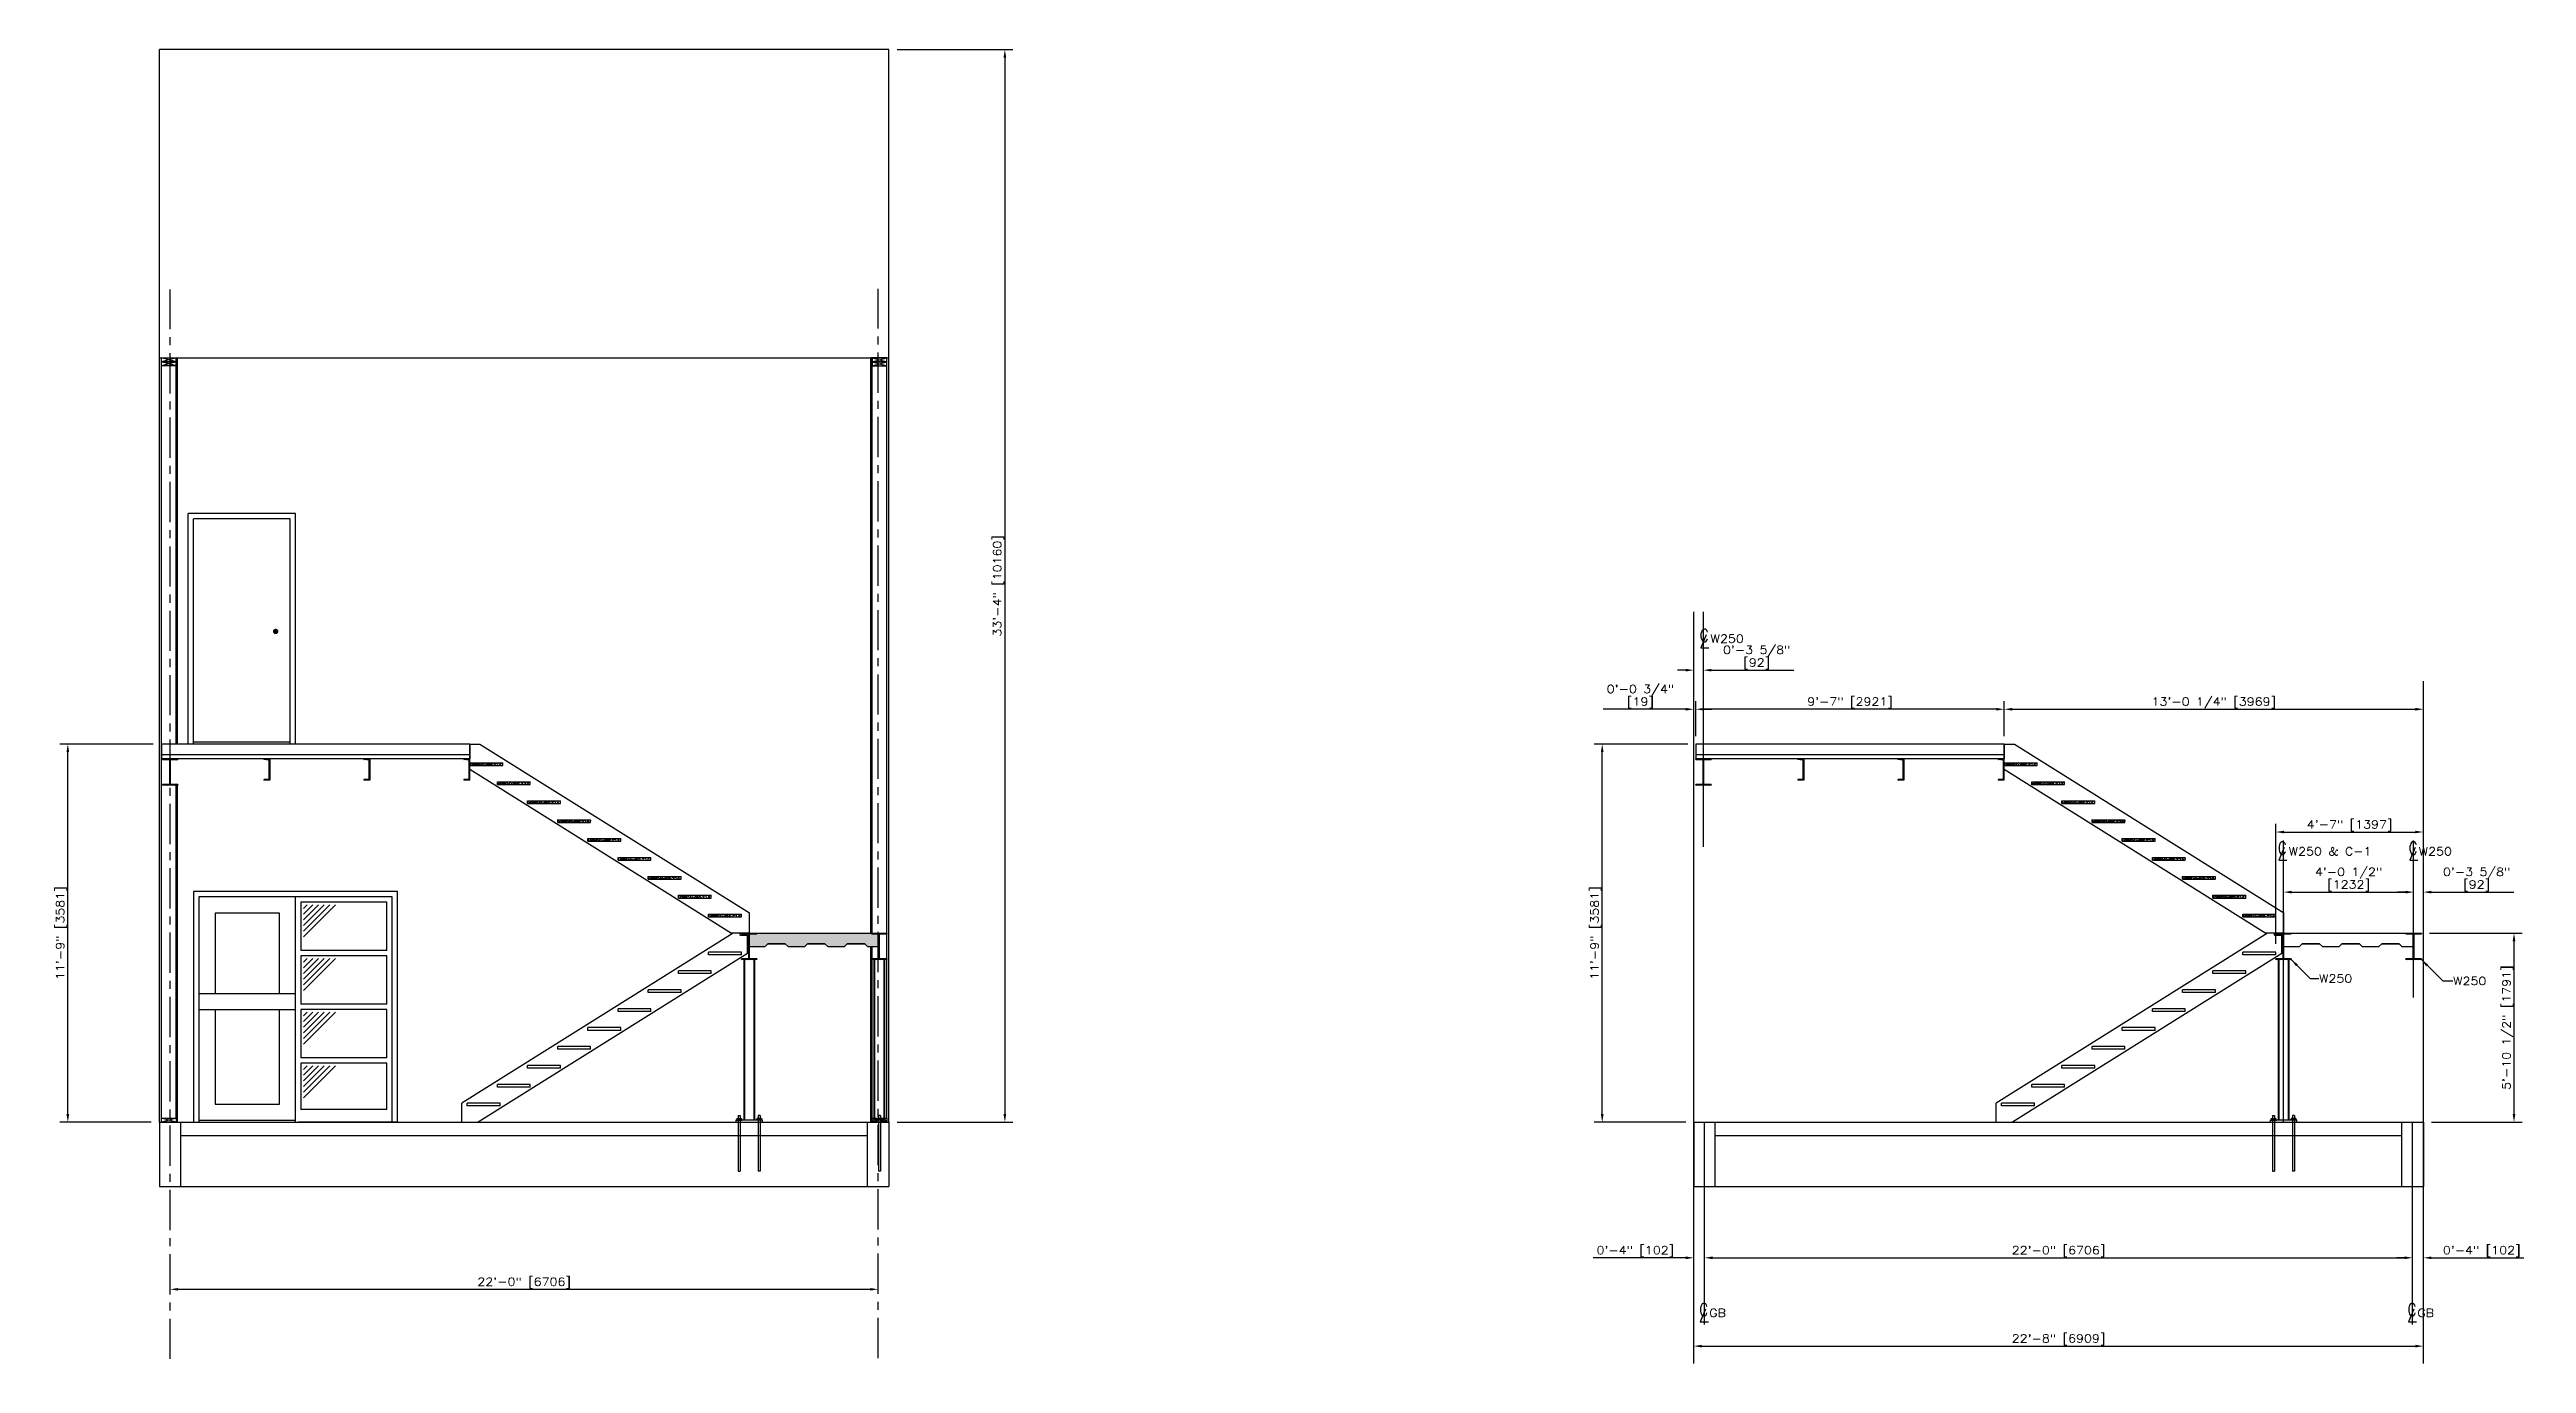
# Model space of a CAD drawing. Header units: inches. Extents: x -229 to 9761, y -1201 to 3580.
# Drawn here: x 8838 to 9761, y 2231 to 2721 of the extents above; entities that cross this region are included whole.
import ezdxf

# ---------------------------------------------------------------- set-up
doc = ezdxf.new("R2010")
doc.units = ezdxf.units.IN
doc.header["$MEASUREMENT"] = 0
doc.linetypes.add('CENTER', pattern=[2, 1.25, -0.25, 0.25, -0.25])
doc.layers.get('DEFPOINTS').update_dxf_attribs({"linetype": 'CONTINUOUS'})
for name, color, linetype in [('Arch_Detail_Door', 140, 'CONTINUOUS'), ('C-241-1', 241, 'CONTINUOUS'), ('LAYER11A', 11, 'CONTINUOUS'), ('LAYER131A', 131, 'CONTINUOUS'), ('LAYER251A', 251, 'CONTINUOUS'), ('LAYER7C', 7, 'CENTER'), ('Struc_Plan_WCol', 30, 'CONTINUOUS'), ('Struc_Section_BP', 135, 'CONTINUOUS'), ('Struc_Section_Conc', 71, 'CONTINUOUS'), ('Struc_Section_Dim', 5, 'CONTINUOUS'), ('Struc_Section_Steel', 11, 'CONTINUOUS'), ('TEXT', 4, 'CONTINUOUS')]:
    doc.layers.add(name, color=color, linetype=linetype)
doc.styles.add('ROMANS', font='ROMANS.SHX', dxfattribs={"width": 0.8})
doc.styles.add('ROMANS-115', font='romans.shx', dxfattribs={"width": 1.15})
doc.dimstyles.new('48-ROMANS-115', dxfattribs={"dimtxt": 3, "dimasz": 3, "dimexe": 3, "dimexo": 3, "dimgap": 0.0625, "dimtad": 1, "dimdec": 4, "dimzin": 1, "dimdsep": 46, "dimlunit": 4, "dimtxsty": 'ROMANS-115', "dimcen": 0.0625, "dimclrd": 256, "dimclre": 256, "dimclrt": 256, "dimadec": 0, "dimazin": 0, "dimtfac": 1, "dimtdec": 4, "dimtofl": 0, "dimtmove": 0, "dimatfit": 0, "dimfxl": 1, "dimfrac": 2, "dimtolj": 1, "dimtzin": 0, "dimarcsym": 0})
doc.dimstyles.new('Copy of 48-ROMANS-115-BPV', dxfattribs={"dimtxt": 3, "dimasz": 3, "dimexe": 3, "dimexo": 3, "dimgap": 0.0625, "dimtad": 1, "dimdec": 4, "dimzin": 1, "dimdsep": 46, "dimlunit": 4, "dimtxsty": 'ROMANS-115', "dimcen": 0.0625, "dimclrd": 256, "dimclre": 256, "dimclrt": 256, "dimadec": 0, "dimazin": 0, "dimtfac": 1, "dimtdec": 4, "dimtofl": 0, "dimtmove": 0, "dimatfit": 0, "dimfxl": 1, "dimfrac": 2, "dimtolj": 1, "dimtzin": 0, "dimarcsym": 0})

msp = doc.modelspace()

# ---------------------------------------------------------------- texts
at = {"layer": 'Struc_Section_Dim', "ltscale": 2, "style": 'ROMANS-115', "width": 1.15}
for s, p in [('W250 ', (9457.056315, 2500.054231)), ('W250 & C-1', (9672.562356, 2420.753892)), ('W250 ', (9721.029607, 2420.753892)), ('GB', (9456.578946, 2248.627472)), ('GB', (9720.578946, 2248.627472))]:
    msp.add_text(s, height=3, dxfattribs=at).set_placement(p)
at = {"layer": 'Struc_Section_Dim', "ltscale": 2, "char_height": 3, "attachment_point": 1, "style": 'ROMANS-115'}
for insert in [(9683.877022, 2376.326112), (9733.860497, 2375.410242)]:
    msp.add_mtext('\\A1;W250', dxfattribs=dict(at, insert=insert))

# ---------------------------------------------------------------- blocks, each defined once
blk = doc.blocks.new('*D141')
at = {"layer": 'DEFPOINTS', "color": 0, "ltscale": 2}
for p in [(8882.82, 2258.2), (9146.82, 2258.93), (9146.82, 2258.2)]:
    blk.add_point(p, dxfattribs=at)
at = {"layer": 'Struc_Section_Dim', "lineweight": -2, "ltscale": 2}
blk.add_line((8885.82, 2258.93), (9143.82, 2258.93), dxfattribs=at)
at = {"layer": 'Struc_Section_Dim', "ltscale": 2}
for points in [[(8885.82, 2259.43), (8885.82, 2258.43), (8882.82, 2258.93)], [(9143.82, 2259.43), (9143.82, 2258.43), (9146.82, 2258.93)]]:
    blk.add_solid(points, dxfattribs=at)
at = {"layer": 'Struc_Section_Dim', "ltscale": 2, "insert": (9014.82, 2261.27), "char_height": 3, "attachment_point": 5, "style": 'ROMANS-115'}
blk.add_mtext('\\A1;22\'-0" [6706]', dxfattribs=at)
blk = doc.blocks.new('*D142')
at = {"layer": 'DEFPOINTS', "color": 0, "ltscale": 2}
for p in [(8844.71, 2462.25), (8879.57, 2462.25), (8878.82, 2321.25)]:
    blk.add_point(p, dxfattribs=at)
at = {"layer": 'Struc_Section_Dim', "lineweight": -2, "ltscale": 2}
for p, q in [((8876.57, 2462.25), (8841.71, 2462.25)), ((8844.71, 2324.25), (8844.71, 2459.25)), ((8875.82, 2321.25), (8841.71, 2321.25))]:
    blk.add_line(p, q, dxfattribs=at)
at = {"layer": 'Struc_Section_Dim', "ltscale": 2}
for points in [[(8844.21, 2459.25), (8845.21, 2459.25), (8844.71, 2462.25)], [(8844.21, 2324.25), (8845.21, 2324.25), (8844.71, 2321.25)]]:
    blk.add_solid(points, dxfattribs=at)
at = {"layer": 'Struc_Section_Dim', "ltscale": 2, "insert": (8842.36, 2391.75), "char_height": 3, "attachment_point": 5, "rotation": 90, "style": 'ROMANS-115'}
blk.add_mtext('\\A1;11\'-9" [3581]', dxfattribs=at)
blk = doc.blocks.new('*D143')
at = {"layer": 'DEFPOINTS', "color": 0, "ltscale": 2}
for p in [(9150.82, 2721.25), (9150.82, 2321.25), (9194.02, 2321.25)]:
    blk.add_point(p, dxfattribs=at)
at = {"layer": 'Struc_Section_Dim', "lineweight": -2, "ltscale": 2}
for p, q in [((9153.82, 2721.25), (9197.02, 2721.25)), ((9194.02, 2718.25), (9194.02, 2324.25)), ((9153.82, 2321.25), (9197.02, 2321.25))]:
    blk.add_line(p, q, dxfattribs=at)
at = {"layer": 'Struc_Section_Dim', "ltscale": 2}
for points in [[(9193.52, 2718.25), (9194.52, 2718.25), (9194.02, 2721.25)], [(9193.52, 2324.25), (9194.52, 2324.25), (9194.02, 2321.25)]]:
    blk.add_solid(points, dxfattribs=at)
at = {"layer": 'Struc_Section_Dim', "ltscale": 2, "insert": (9191.67, 2521.25), "char_height": 3, "attachment_point": 5, "rotation": 90, "style": 'ROMANS-115'}
blk.add_mtext('\\A1;33\'-4" [10160]', dxfattribs=at)
blk = doc.blocks.new('*D144')
at = {"layer": 'DEFPOINTS', "color": 0, "ltscale": 2}
for p in [(9722.82, 2429.46), (9722.82, 2398.8), (9667.82, 2384.7)]:
    blk.add_point(p, dxfattribs=at)
at = {"layer": 'Struc_Section_Dim', "lineweight": -2, "ltscale": 2}
for p, q in [((9667.82, 2387.7), (9667.82, 2432.46)), ((9670.82, 2429.46), (9719.82, 2429.46))]:
    blk.add_line(p, q, dxfattribs=at)
at = {"layer": 'Struc_Section_Dim', "ltscale": 2}
for points in [[(9670.82, 2429.96), (9670.82, 2428.96), (9667.82, 2429.46)], [(9719.82, 2429.96), (9719.82, 2428.96), (9722.82, 2429.46)]]:
    blk.add_solid(points, dxfattribs=at)
at = {"layer": 'Struc_Section_Dim', "ltscale": 2, "insert": (9695.32, 2431.81), "char_height": 3, "attachment_point": 5, "style": 'ROMANS-115'}
blk.add_mtext('\\A1;4\'-7" [1397]', dxfattribs=at)
blk = doc.blocks.new('*D145')
at = {"layer": 'DEFPOINTS', "color": 0, "ltscale": 2}
for p in [(9454.82, 2269.96), (9718.82, 2270.68), (9718.82, 2269.96)]:
    blk.add_point(p, dxfattribs=at)
at = {"layer": 'Struc_Section_Dim', "lineweight": -2, "ltscale": 2}
blk.add_line((9457.82, 2270.68), (9715.82, 2270.68), dxfattribs=at)
at = {"layer": 'Struc_Section_Dim', "ltscale": 2}
for points in [[(9457.82, 2271.18), (9457.82, 2270.18), (9454.82, 2270.68)], [(9715.82, 2271.18), (9715.82, 2270.18), (9718.82, 2270.68)]]:
    blk.add_solid(points, dxfattribs=at)
at = {"layer": 'Struc_Section_Dim', "ltscale": 2, "insert": (9586.82, 2273.03), "char_height": 3, "attachment_point": 5, "style": 'ROMANS-115'}
blk.add_mtext('\\A1;22\'-0" [6706]', dxfattribs=at)
blk = doc.blocks.new('*D146')
at = {"layer": 'DEFPOINTS', "color": 0, "ltscale": 2}
for p in [(9416.7, 2462.25), (9451.57, 2462.25), (9450.82, 2321.25)]:
    blk.add_point(p, dxfattribs=at)
at = {"layer": 'Struc_Section_Dim', "lineweight": -2, "ltscale": 2}
for p, q in [((9448.57, 2462.25), (9413.7, 2462.25)), ((9416.7, 2324.25), (9416.7, 2459.25)), ((9447.82, 2321.25), (9413.7, 2321.25))]:
    blk.add_line(p, q, dxfattribs=at)
at = {"layer": 'Struc_Section_Dim', "ltscale": 2}
for points in [[(9416.2, 2459.25), (9417.2, 2459.25), (9416.7, 2462.25)], [(9416.2, 2324.25), (9417.2, 2324.25), (9416.7, 2321.25)]]:
    blk.add_solid(points, dxfattribs=at)
at = {"layer": 'Struc_Section_Dim', "ltscale": 2, "insert": (9414.36, 2391.75), "char_height": 3, "attachment_point": 5, "rotation": 90, "style": 'ROMANS-115'}
blk.add_mtext('\\A1;11\'-9" [3581]', dxfattribs=at)
blk = doc.blocks.new('*D147')
at = {"layer": 'DEFPOINTS', "color": 0, "ltscale": 2}
for p in [(9450.82, 2237.75), (9722.82, 2237.75), (9722.82, 2237.75)]:
    blk.add_point(p, dxfattribs=at)
at = {"layer": 'Struc_Section_Dim', "lineweight": -2, "ltscale": 2}
blk.add_line((9453.82, 2237.75), (9719.82, 2237.75), dxfattribs=at)
at = {"layer": 'Struc_Section_Dim', "ltscale": 2}
for points in [[(9453.82, 2238.25), (9453.82, 2237.25), (9450.82, 2237.75)], [(9719.82, 2238.25), (9719.82, 2237.25), (9722.82, 2237.75)]]:
    blk.add_solid(points, dxfattribs=at)
at = {"layer": 'Struc_Section_Dim', "ltscale": 2, "insert": (9586.82, 2240.1), "char_height": 3, "attachment_point": 5, "style": 'ROMANS-115'}
blk.add_mtext('\\A1;22\'-8" [6909]', dxfattribs=at)
blk = doc.blocks.new('*D148')
at = {"layer": 'DEFPOINTS', "color": 0, "ltscale": 2}
for p in [(9450.82, 2270.68), (9450.82, 2270.68), (9454.82, 2270.68)]:
    blk.add_point(p, dxfattribs=at)
at = {"layer": 'Struc_Section_Dim', "lineweight": -2, "ltscale": 2}
for p, q in [((9447.82, 2270.68), (9413.31, 2270.68)), ((9457.82, 2270.68), (9460.82, 2270.68))]:
    blk.add_line(p, q, dxfattribs=at)
at = {"layer": 'Struc_Section_Dim', "ltscale": 2}
for points in [[(9447.82, 2271.18), (9447.82, 2270.18), (9450.82, 2270.68)], [(9457.82, 2271.18), (9457.82, 2270.18), (9454.82, 2270.68)]]:
    blk.add_solid(points, dxfattribs=at)
at = {"layer": 'Struc_Section_Dim', "ltscale": 2, "insert": (9429.06, 2273.03), "char_height": 3, "attachment_point": 5, "style": 'ROMANS-115'}
blk.add_mtext('\\A1;0\'-4" [102]', dxfattribs=at)
blk = doc.blocks.new('*D149')
at = {"layer": 'DEFPOINTS', "color": 0, "ltscale": 2}
for p in [(9718.82, 2270.68), (9722.82, 2270.68), (9722.82, 2270.68)]:
    blk.add_point(p, dxfattribs=at)
at = {"layer": 'Struc_Section_Dim', "lineweight": -2, "ltscale": 2}
for p, q in [((9715.82, 2270.68), (9712.82, 2270.68)), ((9725.82, 2270.68), (9760.32, 2270.68))]:
    blk.add_line(p, q, dxfattribs=at)
at = {"layer": 'Struc_Section_Dim', "ltscale": 2}
for points in [[(9715.82, 2271.18), (9715.82, 2270.18), (9718.82, 2270.68)], [(9725.82, 2271.18), (9725.82, 2270.18), (9722.82, 2270.68)]]:
    blk.add_solid(points, dxfattribs=at)
at = {"layer": 'Struc_Section_Dim', "ltscale": 2, "insert": (9744.57, 2273.03), "char_height": 3, "attachment_point": 5, "style": 'ROMANS-115'}
blk.add_mtext('\\A1;0\'-4" [102]', dxfattribs=at)
blk = doc.blocks.new('*D150')
at = {"layer": 'DEFPOINTS', "color": 0, "ltscale": 2}
for p in [(9722.07, 2391.75), (9756.61, 2391.75), (9722.82, 2321.25)]:
    blk.add_point(p, dxfattribs=at)
at = {"layer": 'Struc_Section_Dim', "lineweight": -2, "ltscale": 2}
for p, q in [((9725.07, 2391.75), (9759.61, 2391.75)), ((9756.61, 2324.25), (9756.61, 2388.75)), ((9725.82, 2321.25), (9759.61, 2321.25))]:
    blk.add_line(p, q, dxfattribs=at)
at = {"layer": 'Struc_Section_Dim', "ltscale": 2}
for points in [[(9756.11, 2388.75), (9757.11, 2388.75), (9756.61, 2391.75)], [(9756.11, 2324.25), (9757.11, 2324.25), (9756.61, 2321.25)]]:
    blk.add_solid(points, dxfattribs=at)
at = {"layer": 'Struc_Section_Dim', "ltscale": 2, "insert": (9754.26, 2356.5), "char_height": 3, "attachment_point": 5, "rotation": 90, "style": 'ROMANS-115'}
blk.add_mtext('\\A1;5\'-10 1/2" [1791]', dxfattribs=at)
blk = doc.blocks.new('CLMARK')
at = {"layer": 'TEXT'}
for p, q in [((1.5, 4.6), (-3.6, -7.6)), ((-3.6, -7.6), (4.1, -7.6))]:
    blk.add_line(p, q, dxfattribs=at)
at = {"layer": 'TEXT', "style": 'ROMANS', "width": 0.8}
blk.add_text('C', height=12, dxfattribs=at).set_placement((-4.6, -1.9))
blk = doc.blocks.new('*D151')
at = {"layer": 'DEFPOINTS', "color": 0, "ltscale": 2}
for p in [(9670.69, 2409.32), (9719.19, 2409.32), (9719.19, 2407.05)]:
    blk.add_point(p, dxfattribs=at)
at = {"layer": 'Struc_Section_Dim', "lineweight": -2, "ltscale": 2}
blk.add_line((9673.69, 2407.05), (9716.19, 2407.05), dxfattribs=at)
at = {"layer": 'Struc_Section_Dim', "ltscale": 2}
for points in [[(9673.69, 2407.55), (9673.69, 2406.55), (9670.69, 2407.05)], [(9716.19, 2407.55), (9716.19, 2406.55), (9719.19, 2407.05)]]:
    blk.add_solid(points, dxfattribs=at)
at = {"layer": 'Struc_Section_Dim', "ltscale": 2, "char_height": 3, "attachment_point": 5, "style": 'ROMANS-115'}
for s, insert in [('\\A1;4\'-0 1/2"', (9694.94, 2414.1)), ('\\A1;[1232]', (9694.94, 2409.4))]:
    blk.add_mtext(s, dxfattribs=dict(at, insert=insert))
blk = doc.blocks.new('*D152')
at = {"layer": 'DEFPOINTS', "color": 0, "ltscale": 2}
for p in [(9719.19, 2408.08), (9722.82, 2408.08), (9722.82, 2407.05)]:
    blk.add_point(p, dxfattribs=at)
at = {"layer": 'Struc_Section_Dim', "lineweight": -2, "ltscale": 2}
for p, q in [((9716.19, 2407.05), (9713.19, 2407.05)), ((9725.82, 2407.05), (9756.54, 2407.05))]:
    blk.add_line(p, q, dxfattribs=at)
at = {"layer": 'Struc_Section_Dim', "ltscale": 2}
for points in [[(9716.19, 2407.55), (9716.19, 2406.55), (9719.19, 2407.05)], [(9725.82, 2407.55), (9725.82, 2406.55), (9722.82, 2407.05)]]:
    blk.add_solid(points, dxfattribs=at)
at = {"layer": 'Struc_Section_Dim', "ltscale": 2, "char_height": 3, "attachment_point": 5, "style": 'ROMANS-115'}
for s, insert in [('\\A1;0\'-3 5/8"', (9742.68, 2414.1)), ('\\A1;[92]', (9742.68, 2409.4))]:
    blk.add_mtext(s, dxfattribs=dict(at, insert=insert))
blk = doc.blocks.new('*D153')
at = {"layer": 'DEFPOINTS', "color": 0, "ltscale": 2}
for p in [(9450.82, 2490.35), (9454.43, 2490.35), (9454.43, 2489.81)]:
    blk.add_point(p, dxfattribs=at)
at = {"layer": 'Struc_Section_Dim', "lineweight": -2, "ltscale": 2}
for p, q in [((9447.82, 2489.81), (9444.82, 2489.81)), ((9457.43, 2489.81), (9488.16, 2489.81))]:
    blk.add_line(p, q, dxfattribs=at)
at = {"layer": 'Struc_Section_Dim', "ltscale": 2}
for points in [[(9447.82, 2490.31), (9447.82, 2489.31), (9450.82, 2489.81)], [(9457.43, 2490.31), (9457.43, 2489.31), (9454.43, 2489.81)]]:
    blk.add_solid(points, dxfattribs=at)
at = {"layer": 'Struc_Section_Dim', "ltscale": 2, "char_height": 3, "attachment_point": 5, "style": 'ROMANS-115'}
for s, insert in [('\\A1;0\'-3 5/8"', (9474.29, 2496.86)), ('\\A1;[92]', (9474.29, 2492.16))]:
    blk.add_mtext(s, dxfattribs=dict(at, insert=insert))
blk = doc.blocks.new('*D154')
at = {"layer": 'DEFPOINTS', "color": 0, "ltscale": 2}
for p in [(9722.82, 2475.24), (9566.57, 2462.25), (9722.82, 2462.25)]:
    blk.add_point(p, dxfattribs=at)
at = {"layer": 'Struc_Section_Dim', "lineweight": -2, "ltscale": 2}
for p, q in [((9566.57, 2465.25), (9566.57, 2478.24)), ((9569.57, 2475.24), (9719.82, 2475.24))]:
    blk.add_line(p, q, dxfattribs=at)
at = {"layer": 'Struc_Section_Dim', "ltscale": 2}
for points in [[(9569.57, 2475.74), (9569.57, 2474.74), (9566.57, 2475.24)], [(9719.82, 2475.74), (9719.82, 2474.74), (9722.82, 2475.24)]]:
    blk.add_solid(points, dxfattribs=at)
at = {"layer": 'Struc_Section_Dim', "ltscale": 2, "insert": (9644.69, 2477.59), "char_height": 3, "attachment_point": 5, "style": 'ROMANS-115'}
blk.add_mtext('\\A1;13\'-0 1/4" [3969]', dxfattribs=at)
blk = doc.blocks.new('*D155')
at = {"layer": 'DEFPOINTS', "color": 0, "ltscale": 2}
for p in [(9451.57, 2475.24), (9566.57, 2475.24), (9451.57, 2462.25)]:
    blk.add_point(p, dxfattribs=at)
at = {"layer": 'Struc_Section_Dim', "lineweight": -2, "ltscale": 2}
blk.add_line((9563.57, 2475.24), (9454.57, 2475.24), dxfattribs=at)
at = {"layer": 'Struc_Section_Dim', "ltscale": 2}
for points in [[(9454.57, 2475.74), (9454.57, 2474.74), (9451.57, 2475.24)], [(9563.57, 2475.74), (9563.57, 2474.74), (9566.57, 2475.24)]]:
    blk.add_solid(points, dxfattribs=at)
at = {"layer": 'Struc_Section_Dim', "ltscale": 2, "insert": (9509.07, 2477.59), "char_height": 3, "attachment_point": 5, "style": 'ROMANS-115'}
blk.add_mtext('\\A1;9\'-7" [2921]', dxfattribs=at)
blk = doc.blocks.new('*D156')
at = {"layer": 'DEFPOINTS', "color": 0, "ltscale": 2}
for p in [(9450.82, 2475.24), (9450.82, 2462.25), (9451.57, 2462.25)]:
    blk.add_point(p, dxfattribs=at)
at = {"layer": 'Struc_Section_Dim', "lineweight": -2, "ltscale": 2}
for p, q in [((9447.82, 2475.24), (9417.09, 2475.24)), ((9451.57, 2465.25), (9451.57, 2478.24)), ((9454.57, 2475.24), (9457.57, 2475.24))]:
    blk.add_line(p, q, dxfattribs=at)
at = {"layer": 'Struc_Section_Dim', "ltscale": 2}
for points in [[(9447.82, 2475.74), (9447.82, 2474.74), (9450.82, 2475.24)], [(9454.57, 2475.74), (9454.57, 2474.74), (9451.57, 2475.24)]]:
    blk.add_solid(points, dxfattribs=at)
at = {"layer": 'Struc_Section_Dim', "ltscale": 2, "char_height": 3, "attachment_point": 5, "style": 'ROMANS-115'}
for s, insert in [('\\A1;0\'-0 3/4"', (9430.95, 2482.28)), ('\\A1;[19]', (9430.95, 2477.59))]:
    blk.add_mtext(s, dxfattribs=dict(at, insert=insert))

# ---------------------------------------------------------------- dimensions: what is measured, and where the dimension line sits
at = {"layer": 'Struc_Section_Dim', "ltscale": 2}
for base, p1, p2, picture, middle in [((9194.021343, 2321.251086), (9150.822269, 2721.251086), (9150.822269, 2321.251086), '*D143', (9191.673129, 2521.251086)), ((8844.711787, 2462.251086), (8878.822269, 2321.251086), (8879.572269, 2462.251086), '*D142', (8842.363573, 2391.751086)), ((9416.704711, 2462.251086), (9450.815193, 2321.251086), (9451.565193, 2462.251086), '*D146', (9414.356497, 2391.751086)), ((9756.608258, 2391.751086), (9722.815193, 2321.251086), (9722.065193, 2391.751086), '*D150', (9754.260043, 2356.501086))]:
    dim = msp.add_linear_dim(base=base, p1=p1, p2=p2, angle=90, dimstyle='48-ROMANS-115', dxfattribs=at)
    dim.commit()
    dim.dimension.update_dxf_attribs({"geometry": picture, "text_midpoint": middle})
for base, p1, p2, dimstyle, override, picture, middle in [((9454.431598, 2489.812434), (9450.815193, 2490.349347), (9454.431598, 2490.349347), 'Copy of 48-ROMANS-115-BPV', {"dimpost": '\\X', "dimse1": 1, "dimse2": 1}, '*D153', (9474.294098, 2494.508863)), ((9450.815193, 2475.239603), (9451.565193, 2462.251086), (9450.815193, 2462.251086), 'Copy of 48-ROMANS-115-BPV', {"dimpost": '\\X', "dimse2": 1}, '*D156', (9430.952693, 2479.936031)), ((9722.815193, 2475.239603), (9566.565193, 2462.251086), (9722.815193, 2462.251086), '48-ROMANS-115', {"dimse2": 1}, '*D154', (9644.690193, 2477.587817)), ((9451.565193, 2475.239603), (9566.565193, 2475.239603), (9451.565193, 2462.251086), '48-ROMANS-115', {"dimse1": 1, "dimse2": 1}, '*D155', (9509.065193, 2477.587817)), ((9722.815193, 2429.45686), (9667.815193, 2384.701086), (9722.815193, 2398.801086), '48-ROMANS-115', {"dimse2": 1}, '*D144', (9695.315193, 2431.805075)), ((9719.190193, 2407.0538), (9670.690193, 2409.320167), (9719.190193, 2409.320167), 'Copy of 48-ROMANS-115-BPV', {"dimpost": '\\X', "dimse1": 1, "dimse2": 1}, '*D151', (9694.940193, 2411.750229)), ((9722.815193, 2407.0538), (9719.190193, 2408.084787), (9722.815193, 2408.084787), 'Copy of 48-ROMANS-115-BPV', {"dimpost": '\\X', "dimse1": 1, "dimse2": 1}, '*D152', (9742.677693, 2411.750229)), ((9450.815193, 2270.676788), (9454.815193, 2270.676788), (9450.815193, 2270.676788), '48-ROMANS-115', {"dimse1": 1, "dimse2": 1}, '*D148', (9429.063407, 2273.025002)), ((9718.815193, 2270.676788), (9454.815193, 2269.955441), (9718.815193, 2269.955441), '48-ROMANS-115', {"dimse1": 1, "dimse2": 1}, '*D145', (9586.815193, 2273.025002)), ((9722.815193, 2270.676788), (9718.815193, 2270.676788), (9722.815193, 2270.676788), '48-ROMANS-115', {"dimse1": 1, "dimse2": 1}, '*D149', (9744.566978, 2273.025002)), ((9146.822269, 2258.926079), (8882.822269, 2258.204732), (9146.822269, 2258.204732), '48-ROMANS-115', {"dimse1": 1, "dimse2": 1}, '*D141', (9014.822269, 2261.274293)), ((9722.815193, 2237.754911), (9450.815193, 2237.754911), (9722.815193, 2237.754911), '48-ROMANS-115', {"dimse1": 1, "dimse2": 1}, '*D147', (9586.815193, 2240.103126))]:
    dim = msp.add_linear_dim(base=base, p1=p1, p2=p2, dimstyle=dimstyle, override=override, dxfattribs=at)
    dim.commit()
    dim.dimension.update_dxf_attribs({"geometry": picture, "text_midpoint": middle})

# ---------------------------------------------------------------- hatches: boundary and pattern name
at = {"layer": 'LAYER131A', "ltscale": 2}
h = msp.add_hatch(dxfattribs=at)
h.set_pattern_fill('AR-CONC', color=256, scale=0.2, style=0)
h.set_pattern_definition([(50, (8619.6062, 2461.1554), (1.4345204, -0.1255043), [0.15, -1.65]), (355, (8619.6062, 2461.1554), (-0.2775027, 1.504384), [0.12, -1.32]), (100.4514, (8619.7257, 2461.145), (1.157019, 1.378879), [0.1274804, -1.402284]), (46.1842, (8619.6062, 2461.5554), (2.134482, -0.331038), [0.225, -2.475]), (96.6356, (8619.784, 2461.5279), (1.869325, 1.948236), [0.19122, -2.103426]), (351.1842, (8619.6062, 2461.5554), (1.869324, 1.948237), [0.18, -1.98]), (21, (8619.8062, 2461.4554), (1.193814, -0.8052378), [0.15, -1.65]), (326, (8619.8062, 2461.4554), (0.4866307, 1.4503), [0.12, -1.32]), (71.4514, (8619.9057, 2461.3883), (1.6804453, 0.645061), [0.1274804, -1.402284]), (37.5, (8619.6062, 2461.15544), (0.0243197, 0.6657877), [0, -1.304, 0, -1.34, 0, -1.325]), (7.5, (8619.6062, 2461.15544), (0.5261391, 0.7888234), [0, -0.764, 0, -1.274, 0, -0.505]), (327.5, (8619.1602, 2461.15544), (1.0676449, -0.04510974), [0, -0.5, 0, -1.56, 0, -2.07]), (317.5, (8618.9602, 2461.1554), (1.1663723, 0.20021), [0, -0.65, 0, -1.036, 0, -1.47])])
h.paths.add_polyline_path([(9006.822269, 2455.201086), (8994.572269, 2455.201086), (8994.572269, 2454.201086), (9006.822269, 2454.201086)])
h = msp.add_hatch(dxfattribs=at)
h.set_pattern_fill('AR-CONC', color=256, scale=0.2, style=0)
h.set_pattern_definition([(50, (8629.8562, 2454.1054), (1.4345204, -0.1255043), [0.15, -1.65]), (355, (8629.8562, 2454.1054), (-0.2775027, 1.504384), [0.12, -1.32]), (100.4514, (8629.9757, 2454.095), (1.157019, 1.378879), [0.1274804, -1.402284]), (46.1842, (8629.8562, 2454.5054), (2.134482, -0.331038), [0.225, -2.475]), (96.6356, (8630.034, 2454.4779), (1.869325, 1.948236), [0.19122, -2.103426]), (351.1842, (8629.8562, 2454.5054), (1.869324, 1.948237), [0.18, -1.98]), (21, (8630.0562, 2454.4054), (1.193814, -0.8052378), [0.15, -1.65]), (326, (8630.0562, 2454.4054), (0.4866307, 1.4503), [0.12, -1.32]), (71.4514, (8630.1557, 2454.3383), (1.6804453, 0.645061), [0.1274804, -1.402284]), (37.5, (8629.8562, 2454.10544), (0.0243197, 0.6657877), [0, -1.304, 0, -1.34, 0, -1.325]), (7.5, (8629.8562, 2454.10544), (0.5261391, 0.7888234), [0, -0.764, 0, -1.274, 0, -0.505]), (327.5, (8629.4102, 2454.10544), (1.0676449, -0.04510974), [0, -0.5, 0, -1.56, 0, -2.07]), (317.5, (8629.2102, 2454.1054), (1.1663723, 0.20021), [0, -0.65, 0, -1.036, 0, -1.47])])
h.paths.add_polyline_path([(9017.072269, 2448.151086), (9004.822269, 2448.151086), (9004.822269, 2447.151086), (9017.072269, 2447.151086)])
h = msp.add_hatch(dxfattribs=at)
h.set_pattern_fill('AR-CONC', color=256, scale=0.2, style=0)
h.set_pattern_definition([(50, (9191.5991, 2461.1554), (1.4345204, -0.1255043), [0.15, -1.65]), (355, (9191.5991, 2461.1554), (-0.2775027, 1.504384), [0.12, -1.32]), (100.4514, (9191.7187, 2461.145), (1.157019, 1.378879), [0.1274804, -1.402284]), (46.1842, (9191.5991, 2461.5554), (2.134482, -0.331038), [0.225, -2.475]), (96.6356, (9191.777, 2461.5279), (1.869325, 1.948236), [0.19122, -2.103426]), (351.1842, (9191.5991, 2461.5554), (1.869324, 1.948237), [0.18, -1.98]), (21, (9191.7991, 2461.4554), (1.193814, -0.8052378), [0.15, -1.65]), (326, (9191.7991, 2461.4554), (0.4866307, 1.4503), [0.12, -1.32]), (71.4514, (9191.8986, 2461.3883), (1.6804453, 0.645061), [0.1274804, -1.402284]), (37.5, (9191.59913, 2461.15544), (0.0243197, 0.6657877), [0, -1.304, 0, -1.34, 0, -1.325]), (7.5, (9191.5991, 2461.15544), (0.5261391, 0.7888234), [0, -0.764, 0, -1.274, 0, -0.505]), (327.5, (9191.15313, 2461.15544), (1.0676449, -0.04510974), [0, -0.5, 0, -1.56, 0, -2.07]), (317.5, (9190.9531, 2461.1554), (1.1663723, 0.20021), [0, -0.65, 0, -1.036, 0, -1.47])])
h.paths.add_polyline_path([(9578.815193, 2455.201086), (9566.565193, 2455.201086), (9566.565193, 2454.201086), (9578.815193, 2454.201086)])
h = msp.add_hatch(dxfattribs=at)
h.set_pattern_fill('AR-CONC', color=256, scale=0.2, style=0)
h.set_pattern_definition([(50, (9201.8491, 2454.1054), (1.4345204, -0.1255043), [0.15, -1.65]), (355, (9201.8491, 2454.1054), (-0.2775027, 1.504384), [0.12, -1.32]), (100.4514, (9201.9687, 2454.095), (1.157019, 1.378879), [0.1274804, -1.402284]), (46.1842, (9201.8491, 2454.5054), (2.134482, -0.331038), [0.225, -2.475]), (96.6356, (9202.027, 2454.4779), (1.869325, 1.948236), [0.19122, -2.103426]), (351.1842, (9201.8491, 2454.5054), (1.869324, 1.948237), [0.18, -1.98]), (21, (9202.0491, 2454.4054), (1.193814, -0.8052378), [0.15, -1.65]), (326, (9202.0491, 2454.4054), (0.4866307, 1.4503), [0.12, -1.32]), (71.4514, (9202.1486, 2454.3383), (1.6804453, 0.645061), [0.1274804, -1.402284]), (37.5, (9201.84913, 2454.10544), (0.0243197, 0.6657877), [0, -1.304, 0, -1.34, 0, -1.325]), (7.5, (9201.8491, 2454.10544), (0.5261391, 0.7888234), [0, -0.764, 0, -1.274, 0, -0.505]), (327.5, (9201.40313, 2454.10544), (1.0676449, -0.04510974), [0, -0.5, 0, -1.56, 0, -2.07]), (317.5, (9201.2031, 2454.1054), (1.1663723, 0.20021), [0, -0.65, 0, -1.036, 0, -1.47])])
h.paths.add_polyline_path([(9589.065193, 2448.151086), (9576.815193, 2448.151086), (9576.815193, 2447.151086), (9589.065193, 2447.151086)])
h = msp.add_hatch(dxfattribs=at)
h.set_pattern_fill('AR-CONC', color=256, scale=0.2, style=0)
h.set_pattern_definition([(50, (8641.1062, 2447.0554), (1.4345204, -0.1255043), [0.15, -1.65]), (355, (8641.1062, 2447.0554), (-0.2775027, 1.504384), [0.12, -1.32]), (100.4514, (8641.2257, 2447.045), (1.157019, 1.378879), [0.1274804, -1.402284]), (46.1842, (8641.1062, 2447.4554), (2.134482, -0.331038), [0.225, -2.475]), (96.6356, (8641.284, 2447.4279), (1.869325, 1.948236), [0.19122, -2.103426]), (351.1842, (8641.1062, 2447.4554), (1.869324, 1.948237), [0.18, -1.98]), (21, (8641.3062, 2447.3554), (1.193814, -0.8052378), [0.15, -1.65]), (326, (8641.3062, 2447.3554), (0.4866307, 1.4503), [0.12, -1.32]), (71.4514, (8641.4057, 2447.2883), (1.6804453, 0.645061), [0.1274804, -1.402284]), (37.5, (8641.1062, 2447.05544), (0.0243197, 0.6657877), [0, -1.304, 0, -1.34, 0, -1.325]), (7.5, (8641.1062, 2447.05544), (0.5261391, 0.7888234), [0, -0.764, 0, -1.274, 0, -0.505]), (327.5, (8640.6602, 2447.05544), (1.0676449, -0.04510974), [0, -0.5, 0, -1.56, 0, -2.07]), (317.5, (8640.4602, 2447.0554), (1.1663723, 0.20021), [0, -0.65, 0, -1.036, 0, -1.47])])
h.paths.add_polyline_path([(9028.322269, 2441.101086), (9016.072269, 2441.101086), (9016.072269, 2440.101086), (9028.322269, 2440.101086)])
h = msp.add_hatch(dxfattribs=at)
h.set_pattern_fill('AR-CONC', color=256, scale=0.2, style=0)
h.set_pattern_definition([(50, (9213.0991, 2447.0554), (1.4345204, -0.1255043), [0.15, -1.65]), (355, (9213.0991, 2447.0554), (-0.2775027, 1.504384), [0.12, -1.32]), (100.4514, (9213.2187, 2447.045), (1.157019, 1.378879), [0.1274804, -1.402284]), (46.1842, (9213.0991, 2447.4554), (2.134482, -0.331038), [0.225, -2.475]), (96.6356, (9213.277, 2447.4279), (1.869325, 1.948236), [0.19122, -2.103426]), (351.1842, (9213.0991, 2447.4554), (1.869324, 1.948237), [0.18, -1.98]), (21, (9213.2991, 2447.3554), (1.193814, -0.8052378), [0.15, -1.65]), (326, (9213.2991, 2447.3554), (0.4866307, 1.4503), [0.12, -1.32]), (71.4514, (9213.3986, 2447.2883), (1.6804453, 0.645061), [0.1274804, -1.402284]), (37.5, (9213.09913, 2447.05544), (0.0243197, 0.6657877), [0, -1.304, 0, -1.34, 0, -1.325]), (7.5, (9213.0991, 2447.05544), (0.5261391, 0.7888234), [0, -0.764, 0, -1.274, 0, -0.505]), (327.5, (9212.65313, 2447.05544), (1.0676449, -0.04510974), [0, -0.5, 0, -1.56, 0, -2.07]), (317.5, (9212.4531, 2447.0554), (1.1663723, 0.20021), [0, -0.65, 0, -1.036, 0, -1.47])])
h.paths.add_polyline_path([(9600.315193, 2441.101086), (9588.065193, 2441.101086), (9588.065193, 2440.101086), (9600.315193, 2440.101086)])
h = msp.add_hatch(dxfattribs=at)
h.set_pattern_fill('AR-CONC', color=256, scale=0.2, style=0)
h.set_pattern_definition([(50, (8652.3562, 2440.0054), (1.4345204, -0.1255043), [0.15, -1.65]), (355, (8652.3562, 2440.0054), (-0.2775027, 1.504384), [0.12, -1.32]), (100.4514, (8652.4757, 2439.995), (1.157019, 1.378879), [0.1274804, -1.402284]), (46.1842, (8652.3562, 2440.4054), (2.134482, -0.331038), [0.225, -2.475]), (96.6356, (8652.534, 2440.3779), (1.869325, 1.948236), [0.19122, -2.103426]), (351.1842, (8652.3562, 2440.4054), (1.869324, 1.948237), [0.18, -1.98]), (21, (8652.5562, 2440.3054), (1.193814, -0.8052378), [0.15, -1.65]), (326, (8652.5562, 2440.3054), (0.4866307, 1.4503), [0.12, -1.32]), (71.4514, (8652.6557, 2440.2383), (1.6804453, 0.645061), [0.1274804, -1.402284]), (37.5, (8652.3562, 2440.00544), (0.0243197, 0.6657877), [0, -1.304, 0, -1.34, 0, -1.325]), (7.5, (8652.3562, 2440.00544), (0.5261391, 0.7888234), [0, -0.764, 0, -1.274, 0, -0.505]), (327.5, (8651.9102, 2440.00544), (1.0676449, -0.04510974), [0, -0.5, 0, -1.56, 0, -2.07]), (317.5, (8651.7102, 2440.0054), (1.1663723, 0.20021), [0, -0.65, 0, -1.036, 0, -1.47])])
h.paths.add_polyline_path([(9039.572269, 2434.051086), (9027.322269, 2434.051086), (9027.322269, 2433.051086), (9039.572269, 2433.051086)])
h = msp.add_hatch(dxfattribs=at)
h.set_pattern_fill('AR-CONC', color=256, scale=0.2, style=0)
h.set_pattern_definition([(50, (9224.3491, 2440.0054), (1.4345204, -0.1255043), [0.15, -1.65]), (355, (9224.3491, 2440.0054), (-0.2775027, 1.504384), [0.12, -1.32]), (100.4514, (9224.4687, 2439.995), (1.157019, 1.378879), [0.1274804, -1.402284]), (46.1842, (9224.3491, 2440.4054), (2.134482, -0.331038), [0.225, -2.475]), (96.6356, (9224.527, 2440.3779), (1.869325, 1.948236), [0.19122, -2.103426]), (351.1842, (9224.3491, 2440.4054), (1.869324, 1.948237), [0.18, -1.98]), (21, (9224.5491, 2440.3054), (1.193814, -0.8052378), [0.15, -1.65]), (326, (9224.5491, 2440.3054), (0.4866307, 1.4503), [0.12, -1.32]), (71.4514, (9224.6486, 2440.2383), (1.6804453, 0.645061), [0.1274804, -1.402284]), (37.5, (9224.34913, 2440.00544), (0.0243197, 0.6657877), [0, -1.304, 0, -1.34, 0, -1.325]), (7.5, (9224.3491, 2440.00544), (0.5261391, 0.7888234), [0, -0.764, 0, -1.274, 0, -0.505]), (327.5, (9223.90313, 2440.00544), (1.0676449, -0.04510974), [0, -0.5, 0, -1.56, 0, -2.07]), (317.5, (9223.7031, 2440.0054), (1.1663723, 0.20021), [0, -0.65, 0, -1.036, 0, -1.47])])
h.paths.add_polyline_path([(9611.565193, 2434.051086), (9599.315193, 2434.051086), (9599.315193, 2433.051086), (9611.565193, 2433.051086)])
h = msp.add_hatch(dxfattribs=at)
h.set_pattern_fill('AR-CONC', color=256, scale=0.2, style=0)
h.set_pattern_definition([(50, (8663.6062, 2432.9554), (1.4345204, -0.1255043), [0.15, -1.65]), (355, (8663.6062, 2432.9554), (-0.2775027, 1.504384), [0.12, -1.32]), (100.4514, (8663.7257, 2432.945), (1.157019, 1.378879), [0.1274804, -1.402284]), (46.1842, (8663.6062, 2433.3554), (2.134482, -0.331038), [0.225, -2.475]), (96.6356, (8663.784, 2433.3279), (1.869325, 1.948236), [0.19122, -2.103426]), (351.1842, (8663.6062, 2433.3554), (1.869324, 1.948237), [0.18, -1.98]), (21, (8663.8062, 2433.2554), (1.193814, -0.8052378), [0.15, -1.65]), (326, (8663.8062, 2433.2554), (0.4866307, 1.4503), [0.12, -1.32]), (71.4514, (8663.9057, 2433.1883), (1.6804453, 0.645061), [0.1274804, -1.402284]), (37.5, (8663.6062, 2432.95544), (0.0243197, 0.6657877), [0, -1.304, 0, -1.34, 0, -1.325]), (7.5, (8663.6062, 2432.95544), (0.5261391, 0.7888234), [0, -0.764, 0, -1.274, 0, -0.505]), (327.5, (8663.1602, 2432.95544), (1.0676449, -0.04510974), [0, -0.5, 0, -1.56, 0, -2.07]), (317.5, (8662.9602, 2432.9554), (1.1663723, 0.20021), [0, -0.65, 0, -1.036, 0, -1.47])])
h.paths.add_polyline_path([(9050.822269, 2427.001086), (9038.572269, 2427.001086), (9038.572269, 2426.001086), (9050.822269, 2426.001086)])
h = msp.add_hatch(dxfattribs=at)
h.set_pattern_fill('AR-CONC', color=256, scale=0.2, style=0)
h.set_pattern_definition([(50, (8674.8562, 2425.9054), (1.4345204, -0.1255043), [0.15, -1.65]), (355, (8674.8562, 2425.9054), (-0.2775027, 1.504384), [0.12, -1.32]), (100.4514, (8674.9757, 2425.895), (1.157019, 1.378879), [0.1274804, -1.402284]), (46.1842, (8674.8562, 2426.3054), (2.134482, -0.331038), [0.225, -2.475]), (96.6356, (8675.034, 2426.2779), (1.869325, 1.948236), [0.19122, -2.103426]), (351.1842, (8674.8562, 2426.3054), (1.869324, 1.948237), [0.18, -1.98]), (21, (8675.0562, 2426.2054), (1.193814, -0.8052378), [0.15, -1.65]), (326, (8675.0562, 2426.2054), (0.4866307, 1.4503), [0.12, -1.32]), (71.4514, (8675.1557, 2426.1383), (1.6804453, 0.645061), [0.1274804, -1.402284]), (37.5, (8674.8562, 2425.90544), (0.0243197, 0.6657877), [0, -1.304, 0, -1.34, 0, -1.325]), (7.5, (8674.8562, 2425.90544), (0.5261391, 0.7888234), [0, -0.764, 0, -1.274, 0, -0.505]), (327.5, (8674.4102, 2425.90544), (1.0676449, -0.04510974), [0, -0.5, 0, -1.56, 0, -2.07]), (317.5, (8674.2102, 2425.9054), (1.1663723, 0.20021), [0, -0.65, 0, -1.036, 0, -1.47])])
h.paths.add_polyline_path([(9062.072269, 2419.951086), (9049.822269, 2419.951086), (9049.822269, 2418.951086), (9062.072269, 2418.951086)])
h = msp.add_hatch(dxfattribs=at)
h.set_pattern_fill('AR-CONC', color=256, scale=0.2, style=0)
h.set_pattern_definition([(50, (9235.5991, 2432.9554), (1.4345204, -0.1255043), [0.15, -1.65]), (355, (9235.5991, 2432.9554), (-0.2775027, 1.504384), [0.12, -1.32]), (100.4514, (9235.7187, 2432.945), (1.157019, 1.378879), [0.1274804, -1.402284]), (46.1842, (9235.5991, 2433.3554), (2.134482, -0.331038), [0.225, -2.475]), (96.6356, (9235.777, 2433.3279), (1.869325, 1.948236), [0.19122, -2.103426]), (351.1842, (9235.5991, 2433.3554), (1.869324, 1.948237), [0.18, -1.98]), (21, (9235.7991, 2433.2554), (1.193814, -0.8052378), [0.15, -1.65]), (326, (9235.7991, 2433.2554), (0.4866307, 1.4503), [0.12, -1.32]), (71.4514, (9235.8986, 2433.1883), (1.6804453, 0.645061), [0.1274804, -1.402284]), (37.5, (9235.59913, 2432.95544), (0.0243197, 0.6657877), [0, -1.304, 0, -1.34, 0, -1.325]), (7.5, (9235.5991, 2432.95544), (0.5261391, 0.7888234), [0, -0.764, 0, -1.274, 0, -0.505]), (327.5, (9235.15313, 2432.95544), (1.0676449, -0.04510974), [0, -0.5, 0, -1.56, 0, -2.07]), (317.5, (9234.9531, 2432.9554), (1.1663723, 0.20021), [0, -0.65, 0, -1.036, 0, -1.47])])
h.paths.add_polyline_path([(9622.815193, 2427.001086), (9610.565193, 2427.001086), (9610.565193, 2426.001086), (9622.815193, 2426.001086)])
h = msp.add_hatch(dxfattribs=at)
h.set_pattern_fill('AR-CONC', color=256, scale=0.2, style=0)
h.set_pattern_definition([(50, (9246.8491, 2425.9054), (1.4345204, -0.1255043), [0.15, -1.65]), (355, (9246.8491, 2425.9054), (-0.2775027, 1.504384), [0.12, -1.32]), (100.4514, (9246.9687, 2425.895), (1.157019, 1.378879), [0.1274804, -1.402284]), (46.1842, (9246.8491, 2426.3054), (2.134482, -0.331038), [0.225, -2.475]), (96.6356, (9247.027, 2426.2779), (1.869325, 1.948236), [0.19122, -2.103426]), (351.1842, (9246.8491, 2426.3054), (1.869324, 1.948237), [0.18, -1.98]), (21, (9247.0491, 2426.2054), (1.193814, -0.8052378), [0.15, -1.65]), (326, (9247.0491, 2426.2054), (0.4866307, 1.4503), [0.12, -1.32]), (71.4514, (9247.1486, 2426.1383), (1.6804453, 0.645061), [0.1274804, -1.402284]), (37.5, (9246.84913, 2425.90544), (0.0243197, 0.6657877), [0, -1.304, 0, -1.34, 0, -1.325]), (7.5, (9246.8491, 2425.90544), (0.5261391, 0.7888234), [0, -0.764, 0, -1.274, 0, -0.505]), (327.5, (9246.40313, 2425.90544), (1.0676449, -0.04510974), [0, -0.5, 0, -1.56, 0, -2.07]), (317.5, (9246.2031, 2425.9054), (1.1663723, 0.20021), [0, -0.65, 0, -1.036, 0, -1.47])])
h.paths.add_polyline_path([(9634.065193, 2419.951086), (9621.815193, 2419.951086), (9621.815193, 2418.951086), (9634.065193, 2418.951086)])
h = msp.add_hatch(dxfattribs=at)
h.set_pattern_fill('AR-CONC', color=256, scale=0.2, style=0)
h.set_pattern_definition([(50, (8686.1062, 2418.8554), (1.4345204, -0.1255043), [0.15, -1.65]), (355, (8686.1062, 2418.8554), (-0.2775027, 1.504384), [0.12, -1.32]), (100.4514, (8686.2257, 2418.845), (1.157019, 1.378879), [0.1274804, -1.402284]), (46.1842, (8686.1062, 2419.2554), (2.134482, -0.331038), [0.225, -2.475]), (96.6356, (8686.284, 2419.2279), (1.869325, 1.948236), [0.19122, -2.103426]), (351.1842, (8686.1062, 2419.2554), (1.869324, 1.948237), [0.18, -1.98]), (21, (8686.3062, 2419.1554), (1.193814, -0.8052378), [0.15, -1.65]), (326, (8686.3062, 2419.1554), (0.4866307, 1.4503), [0.12, -1.32]), (71.4514, (8686.4057, 2419.0883), (1.6804453, 0.645061), [0.1274804, -1.402284]), (37.5, (8686.1062, 2418.85544), (0.0243197, 0.6657877), [0, -1.304, 0, -1.34, 0, -1.325]), (7.5, (8686.1062, 2418.85544), (0.5261391, 0.7888234), [0, -0.764, 0, -1.274, 0, -0.505]), (327.5, (8685.6602, 2418.85544), (1.0676449, -0.04510974), [0, -0.5, 0, -1.56, 0, -2.07]), (317.5, (8685.4602, 2418.8554), (1.1663723, 0.20021), [0, -0.65, 0, -1.036, 0, -1.47])])
h.paths.add_polyline_path([(9073.322269, 2412.901086), (9061.072269, 2412.901086), (9061.072269, 2411.901086), (9073.322269, 2411.901086)])
h = msp.add_hatch(dxfattribs=at)
h.set_pattern_fill('AR-CONC', color=256, scale=0.2, style=0)
h.set_pattern_definition([(50, (9258.0991, 2418.8554), (1.4345204, -0.1255043), [0.15, -1.65]), (355, (9258.0991, 2418.8554), (-0.2775027, 1.504384), [0.12, -1.32]), (100.4514, (9258.2187, 2418.845), (1.157019, 1.378879), [0.1274804, -1.402284]), (46.1842, (9258.0991, 2419.2554), (2.134482, -0.331038), [0.225, -2.475]), (96.6356, (9258.277, 2419.2279), (1.869325, 1.948236), [0.19122, -2.103426]), (351.1842, (9258.0991, 2419.2554), (1.869324, 1.948237), [0.18, -1.98]), (21, (9258.2991, 2419.1554), (1.193814, -0.8052378), [0.15, -1.65]), (326, (9258.2991, 2419.1554), (0.4866307, 1.4503), [0.12, -1.32]), (71.4514, (9258.3986, 2419.0883), (1.6804453, 0.645061), [0.1274804, -1.402284]), (37.5, (9258.09913, 2418.85544), (0.0243197, 0.6657877), [0, -1.304, 0, -1.34, 0, -1.325]), (7.5, (9258.0991, 2418.85544), (0.5261391, 0.7888234), [0, -0.764, 0, -1.274, 0, -0.505]), (327.5, (9257.65313, 2418.85544), (1.0676449, -0.04510974), [0, -0.5, 0, -1.56, 0, -2.07]), (317.5, (9257.4531, 2418.8554), (1.1663723, 0.20021), [0, -0.65, 0, -1.036, 0, -1.47])])
h.paths.add_polyline_path([(9645.315193, 2412.901086), (9633.065193, 2412.901086), (9633.065193, 2411.901086), (9645.315193, 2411.901086)])
h = msp.add_hatch(dxfattribs=at)
h.set_pattern_fill('AR-CONC', color=256, scale=0.2, style=0)
h.set_pattern_definition([(50, (8697.3562, 2411.8054), (1.4345204, -0.1255043), [0.15, -1.65]), (355, (8697.3562, 2411.8054), (-0.2775027, 1.504384), [0.12, -1.32]), (100.4514, (8697.4757, 2411.795), (1.157019, 1.378879), [0.1274804, -1.402284]), (46.1842, (8697.3562, 2412.2054), (2.134482, -0.331038), [0.225, -2.475]), (96.6356, (8697.534, 2412.1779), (1.869325, 1.948236), [0.19122, -2.103426]), (351.1842, (8697.3562, 2412.2054), (1.869324, 1.948237), [0.18, -1.98]), (21, (8697.5562, 2412.1054), (1.193814, -0.8052378), [0.15, -1.65]), (326, (8697.5562, 2412.1054), (0.4866307, 1.4503), [0.12, -1.32]), (71.4514, (8697.6557, 2412.0383), (1.6804453, 0.645061), [0.1274804, -1.402284]), (37.5, (8697.3562, 2411.80544), (0.0243197, 0.6657877), [0, -1.304, 0, -1.34, 0, -1.325]), (7.5, (8697.3562, 2411.80544), (0.5261391, 0.7888234), [0, -0.764, 0, -1.274, 0, -0.505]), (327.5, (8696.9102, 2411.80544), (1.0676449, -0.04510974), [0, -0.5, 0, -1.56, 0, -2.07]), (317.5, (8696.7102, 2411.8054), (1.1663723, 0.20021), [0, -0.65, 0, -1.036, 0, -1.47])])
h.paths.add_polyline_path([(9084.572269, 2405.851086), (9072.322269, 2405.851086), (9072.322269, 2404.851086), (9084.572269, 2404.851086)])
h = msp.add_hatch(dxfattribs=at)
h.set_pattern_fill('AR-CONC', color=256, scale=0.2, style=0)
h.set_pattern_definition([(50, (9269.3491, 2411.8054), (1.4345204, -0.1255043), [0.15, -1.65]), (355, (9269.3491, 2411.8054), (-0.2775027, 1.504384), [0.12, -1.32]), (100.4514, (9269.4687, 2411.795), (1.157019, 1.378879), [0.1274804, -1.402284]), (46.1842, (9269.3491, 2412.2054), (2.134482, -0.331038), [0.225, -2.475]), (96.6356, (9269.527, 2412.1779), (1.869325, 1.948236), [0.19122, -2.103426]), (351.1842, (9269.3491, 2412.2054), (1.869324, 1.948237), [0.18, -1.98]), (21, (9269.5491, 2412.1054), (1.193814, -0.8052378), [0.15, -1.65]), (326, (9269.5491, 2412.1054), (0.4866307, 1.4503), [0.12, -1.32]), (71.4514, (9269.6486, 2412.0383), (1.6804453, 0.645061), [0.1274804, -1.402284]), (37.5, (9269.34913, 2411.80544), (0.0243197, 0.6657877), [0, -1.304, 0, -1.34, 0, -1.325]), (7.5, (9269.3491, 2411.80544), (0.5261391, 0.7888234), [0, -0.764, 0, -1.274, 0, -0.505]), (327.5, (9268.90313, 2411.80544), (1.0676449, -0.04510974), [0, -0.5, 0, -1.56, 0, -2.07]), (317.5, (9268.7031, 2411.8054), (1.1663723, 0.20021), [0, -0.65, 0, -1.036, 0, -1.47])])
h.paths.add_polyline_path([(9656.565193, 2405.851086), (9644.315193, 2405.851086), (9644.315193, 2404.851086), (9656.565193, 2404.851086)])
h = msp.add_hatch(dxfattribs=at)
h.set_pattern_fill('AR-CONC', color=256, scale=0.2, style=0)
h.set_pattern_definition([(50, (8708.6062, 2404.7554), (1.4345204, -0.1255043), [0.15, -1.65]), (355, (8708.6062, 2404.7554), (-0.2775027, 1.504384), [0.12, -1.32]), (100.4514, (8708.7257, 2404.745), (1.157019, 1.378879), [0.1274804, -1.402284]), (46.1842, (8708.6062, 2405.1554), (2.134482, -0.331038), [0.225, -2.475]), (96.6356, (8708.784, 2405.1279), (1.869325, 1.948236), [0.19122, -2.103426]), (351.1842, (8708.6062, 2405.1554), (1.869324, 1.948237), [0.18, -1.98]), (21, (8708.8062, 2405.0554), (1.193814, -0.8052378), [0.15, -1.65]), (326, (8708.8062, 2405.0554), (0.4866307, 1.4503), [0.12, -1.32]), (71.4514, (8708.9057, 2404.9883), (1.6804453, 0.645061), [0.1274804, -1.402284]), (37.5, (8708.6062, 2404.75544), (0.0243197, 0.6657877), [0, -1.304, 0, -1.34, 0, -1.325]), (7.5, (8708.6062, 2404.75544), (0.5261391, 0.7888234), [0, -0.764, 0, -1.274, 0, -0.505]), (327.5, (8708.1602, 2404.75544), (1.0676449, -0.04510974), [0, -0.5, 0, -1.56, 0, -2.07]), (317.5, (8707.9602, 2404.7554), (1.1663723, 0.20021), [0, -0.65, 0, -1.036, 0, -1.47])])
h.paths.add_polyline_path([(9095.822269, 2398.801086), (9083.572269, 2398.801086), (9083.572269, 2397.801086), (9095.822269, 2397.801086)])
h = msp.add_hatch(dxfattribs=at)
h.set_pattern_fill('AR-CONC', color=256, scale=0.2, style=0)
h.set_pattern_definition([(50, (9280.5991, 2404.7554), (1.4345204, -0.1255043), [0.15, -1.65]), (355, (9280.5991, 2404.7554), (-0.2775027, 1.504384), [0.12, -1.32]), (100.4514, (9280.7187, 2404.745), (1.157019, 1.378879), [0.1274804, -1.402284]), (46.1842, (9280.5991, 2405.1554), (2.134482, -0.331038), [0.225, -2.475]), (96.6356, (9280.777, 2405.1279), (1.869325, 1.948236), [0.19122, -2.103426]), (351.1842, (9280.5991, 2405.1554), (1.869324, 1.948237), [0.18, -1.98]), (21, (9280.7991, 2405.0554), (1.193814, -0.8052378), [0.15, -1.65]), (326, (9280.7991, 2405.0554), (0.4866307, 1.4503), [0.12, -1.32]), (71.4514, (9280.8986, 2404.9883), (1.6804453, 0.645061), [0.1274804, -1.402284]), (37.5, (9280.59913, 2404.75544), (0.0243197, 0.6657877), [0, -1.304, 0, -1.34, 0, -1.325]), (7.5, (9280.5991, 2404.75544), (0.5261391, 0.7888234), [0, -0.764, 0, -1.274, 0, -0.505]), (327.5, (9280.15313, 2404.75544), (1.0676449, -0.04510974), [0, -0.5, 0, -1.56, 0, -2.07]), (317.5, (9279.9531, 2404.7554), (1.1663723, 0.20021), [0, -0.65, 0, -1.036, 0, -1.47])])
h.paths.add_polyline_path([(9667.815193, 2398.801086), (9655.565193, 2398.801086), (9655.565193, 2397.801086), (9667.815193, 2397.801086)])
at = {"layer": 'Struc_Section_Conc', "ltscale": 2}
h = msp.add_hatch(dxfattribs=at)
h.set_pattern_fill('AR-CONC', color=256, scale=0.2, style=0)
h.set_pattern_definition([(50, (7769.0926, 2503.1176), (1.4345204, -0.1255043), [0.15, -1.65]), (355, (7769.0926, 2503.1176), (-0.2775027, 1.5043843), [0.12, -1.32]), (100.4514, (7769.2121, 2503.1072), (1.1570188, 1.3788791), [0.1274804, -1.4022842]), (46.1842, (7769.0926, 2503.5176), (2.134482, -0.331038), [0.225, -2.475]), (96.6356, (7769.2705, 2503.49), (1.8693254, 1.9482357), [0.1912206, -2.103426]), (351.1842, (7769.0926, 2503.5176), (1.869324, 1.9482372), [0.18, -1.98]), (21, (7769.2926, 2503.4176), (1.1938141, -0.8052378), [0.15, -1.65]), (326, (7769.2926, 2503.4176), (0.4866307, 1.4503001), [0.12, -1.32]), (71.4514, (7769.3921, 2503.3505), (1.6804453, 0.645061), [0.1274804, -1.4022842]), (37.5, (7769.0926, 2503.1176), (0.02431971, 0.6657877), [0, -1.304, 0, -1.34, 0, -1.325]), (7.5, (7769.0926, 2503.1176), (0.52613907, 0.78882342), [0, -0.764, 0, -1.274, 0, -0.505]), (327.5, (7768.6466, 2503.1176), (1.06764487, -0.04510974), [0, -0.5, 0, -1.56, 0, -2.07]), (317.5, (7768.4466, 2503.1176), (1.16637234, 0.20020996), [0, -0.65, 0, -1.036, 0, -1.47])])
h.paths.add_polyline_path([(9146.822269, 2391.438586), (9144.322269, 2391.438586), (9144.322269, 2391.751086), (9101.572269, 2391.751086), (9101.572269, 2391.438586), (9099.072269, 2391.438586, 0.4142135624), (9098.822269, 2391.188586), (9098.822269, 2386.705742), (9104.61937, 2386.705742), (9105.664715, 2387.751086), (9112.139133, 2387.751086), (9113.184478, 2386.705742), (9119.43187, 2386.705742), (9120.477215, 2387.751086), (9126.951633, 2387.751086), (9127.996978, 2386.705742), (9134.24437, 2386.705742), (9135.289715, 2387.751086), (9141.764133, 2387.751086), (9142.809478, 2386.705742), (9146.822269, 2386.705742)])
at = {"layer": 'Struc_Section_Steel', "ltscale": 2}
h = msp.add_hatch(dxfattribs=at)
h.set_pattern_fill('STEEL', color=256, scale=5, style=0)
h.set_pattern_definition([(45, (8777.94664, 2473.003), (-0.4419417, 0.4419417), []), (45, (8777.94664, 2473.3155), (-0.4419417, 0.4419417), [])])
h.paths.add_polyline_path([(8885.697269, 2456.438586), (8885.697269, 2456.751086), (8879.947269, 2456.751086), (8879.947269, 2456.438586), (8882.447269, 2456.438586, -0.4142135624), (8882.697269, 2456.188586), (8882.697269, 2447.438586, -0.4142135624), (8882.447269, 2447.188586), (8879.947269, 2447.188586), (8879.947269, 2446.876086), (8885.697269, 2446.876086), (8885.697269, 2447.188586), (8883.197269, 2447.188586, -0.4142135624), (8882.947269, 2447.438586), (8882.947269, 2456.188586, -0.4142135624), (8883.197269, 2456.438586)])
h = msp.add_hatch(dxfattribs=at)
h.set_pattern_fill('STEEL', color=256, scale=5, style=0)
h.set_pattern_definition([(45, (9349.56456, 2473.003), (-0.4419417, 0.4419417), []), (45, (9349.56456, 2473.3155), (-0.4419417, 0.4419417), [])])
h.paths.add_polyline_path([(9457.315193, 2456.438586), (9457.315193, 2456.751086), (9451.565193, 2456.751086), (9451.565193, 2456.438586), (9454.065193, 2456.438586, -0.4142135624), (9454.315193, 2456.188586), (9454.315193, 2447.438586, -0.4142135624), (9454.065193, 2447.188586), (9451.565193, 2447.188586), (9451.565193, 2446.876086), (9457.315193, 2446.876086), (9457.315193, 2447.188586), (9454.815193, 2447.188586, -0.4142135624), (9454.565193, 2447.438586), (9454.565193, 2456.188586, -0.4142135624), (9454.815193, 2456.438586)])
h = msp.add_hatch(dxfattribs=at)
h.set_pattern_fill('STEEL', color=256, scale=5, style=0)
h.set_pattern_definition([(45, (8993.82164, 2408.003), (-0.4419417, 0.4419417), []), (45, (8993.82164, 2408.3155), (-0.4419417, 0.4419417), [])])
h.paths.add_polyline_path([(9101.572269, 2391.438586), (9101.572269, 2391.751086), (9095.822269, 2391.751086), (9095.822269, 2391.438586), (9098.322269, 2391.438586, -0.4142135624), (9098.572269, 2391.188586), (9098.572269, 2382.438586, -0.4142135624), (9098.322269, 2382.188586), (9095.822269, 2382.188586), (9095.822269, 2381.876086), (9101.572269, 2381.876086), (9101.572269, 2382.188586), (9099.072269, 2382.188586, -0.4142135624), (9098.822269, 2382.438586), (9098.822269, 2391.188586, -0.4142135624), (9099.072269, 2391.438586)])
h = msp.add_hatch(dxfattribs=at)
h.set_pattern_fill('STEEL', color=256, scale=5, style=0)
h.set_pattern_definition([(45, (9042.32164, 2408.003), (-0.4419417, 0.4419417), []), (45, (9042.32164, 2408.3155), (-0.4419417, 0.4419417), [])])
h.paths.add_polyline_path([(9150.072269, 2391.438586), (9150.072269, 2391.751086), (9144.322269, 2391.751086), (9144.322269, 2391.438586), (9146.822269, 2391.438586, -0.4142135624), (9147.072269, 2391.188586), (9147.072269, 2382.438586, -0.4142135624), (9146.822269, 2382.188586), (9144.322269, 2382.188586), (9144.322269, 2381.876086), (9150.072269, 2381.876086), (9150.072269, 2382.188586), (9147.572269, 2382.188586, -0.4142135624), (9147.322269, 2382.438586), (9147.322269, 2391.188586, -0.4142135624), (9147.572269, 2391.438586)])
h = msp.add_hatch(dxfattribs=at)
h.set_pattern_fill('STEEL', color=256, scale=5, style=0)
h.set_pattern_definition([(45, (9565.81456, 2408.003), (-0.4419417, 0.4419417), []), (45, (9565.81456, 2408.3155), (-0.4419417, 0.4419417), [])])
h.paths.add_polyline_path([(9673.565193, 2391.438586), (9673.565193, 2391.751086), (9667.815193, 2391.751086), (9667.815193, 2391.438586), (9670.315193, 2391.438586, -0.4142135624), (9670.565193, 2391.188586), (9670.565193, 2382.438586, -0.4142135624), (9670.315193, 2382.188586), (9667.815193, 2382.188586), (9667.815193, 2381.876086), (9673.565193, 2381.876086), (9673.565193, 2382.188586), (9671.065193, 2382.188586, -0.4142135624), (9670.815193, 2382.438586), (9670.815193, 2391.188586, -0.4142135624), (9671.065193, 2391.438586)])
h = msp.add_hatch(dxfattribs=at)
h.set_pattern_fill('STEEL', color=256, scale=5, style=0)
h.set_pattern_definition([(45, (9614.31456, 2408.003), (-0.4419417, 0.4419417), []), (45, (9614.31456, 2408.3155), (-0.4419417, 0.4419417), [])])
h.paths.add_polyline_path([(9722.065193, 2391.438586), (9722.065193, 2391.751086), (9716.315193, 2391.751086), (9716.315193, 2391.438586), (9718.815193, 2391.438586, -0.4142135624), (9719.065193, 2391.188586), (9719.065193, 2382.438586, -0.4142135624), (9718.815193, 2382.188586), (9716.315193, 2382.188586), (9716.315193, 2381.876086), (9722.065193, 2381.876086), (9722.065193, 2382.188586), (9719.565193, 2382.188586, -0.4142135624), (9719.315193, 2382.438586), (9719.315193, 2391.188586, -0.4142135624), (9719.565193, 2391.438586)])

# ---------------------------------------------------------------- linework, layer by layer
at = {"layer": 'Arch_Detail_Door'}
for p, q in [((8929.572269, 2548.251086), (8889.572269, 2548.251086)), ((8889.572269, 2462.251086), (8889.572269, 2548.251086)), ((8891.572269, 2462.251086), (8891.572269, 2546.251086)), ((8927.572269, 2546.251086), (8891.572269, 2546.251086)), ((8927.572269, 2462.251086), (8927.572269, 2546.251086)), ((8929.572269, 2462.251086), (8929.572269, 2548.251086)), ((8927.572269, 2463.001086), (8891.572269, 2463.001086)), ((8891.572269, 2407.251086), (8891.572269, 2321.251086)), ((8967.572269, 2407.251086), (8891.572269, 2407.251086)), ((8893.572269, 2405.251086), (8893.572269, 2322.001086)), ((8929.572269, 2405.251086), (8893.572269, 2405.251086)), ((8965.572269, 2405.251086), (8929.572269, 2405.251086)), ((8929.572269, 2321.251086), (8929.572269, 2405.251086)), ((8929.572269, 2322.001086), (8929.572269, 2405.251086)), ((8963.572269, 2403.251086), (8931.572269, 2403.251086)), ((8931.572269, 2403.251086), (8931.572269, 2385.251086)), ((8963.572269, 2385.251086), (8963.572269, 2403.251086)), ((8965.572269, 2321.251086), (8965.572269, 2405.251086)), ((8967.572269, 2321.251086), (8967.572269, 2407.251086)), ((8923.572269, 2399.251086), (8899.572269, 2399.251086)), ((8899.572269, 2399.251086), (8899.572269, 2369.251086)), ((8923.572269, 2369.251086), (8923.572269, 2399.251086)), ((8963.572269, 2385.251086), (8931.572269, 2385.251086)), ((8931.572269, 2383.251086), (8931.572269, 2365.251086)), ((8963.572269, 2383.251086), (8931.572269, 2383.251086)), ((8963.572269, 2365.251086), (8963.572269, 2383.251086)), ((8893.572269, 2369.251086), (8929.572269, 2369.251086)), ((8963.572269, 2365.251086), (8931.572269, 2365.251086)), ((8893.572269, 2363.251086), (8929.572269, 2363.251086)), ((8899.572269, 2363.251086), (8899.572269, 2328.001086)), ((8923.572269, 2328.001086), (8923.572269, 2363.251086)), ((8931.572269, 2363.251086), (8931.572269, 2345.251086)), ((8963.572269, 2363.251086), (8931.572269, 2363.251086)), ((8963.572269, 2345.251086), (8963.572269, 2363.251086)), ((8963.572269, 2345.251086), (8931.572269, 2345.251086)), ((8931.572269, 2343.251086), (8931.572269, 2326.001086)), ((8963.572269, 2343.251086), (8931.572269, 2343.251086)), ((8963.572269, 2326.001086), (8963.572269, 2343.251086)), ((8899.572269, 2328.001086), (8923.572269, 2328.001086)), ((8891.572269, 2321.251086), (8965.572269, 2321.251086)), ((8893.572269, 2322.001086), (8929.572269, 2322.001086)), ((8893.572269, 2322.001086), (8893.572269, 2321.251086)), ((8929.572269, 2321.251086), (8929.572269, 2322.001086)), ((8967.572269, 2321.251086), (8930.572269, 2321.251086)), ((8963.572269, 2326.001086), (8931.572269, 2326.001086))]:
    msp.add_line(p, q, dxfattribs=at)
at = {"layer": 'Arch_Detail_Door', "const_width": 1}
msp.add_lwpolyline([(8921.685516, 2504.251086, 1), (8922.685516, 2504.251086, 1)], format="xyb", close=True, dxfattribs=at)
at = {"layer": 'C-241-1'}
for p, q in [((9093.826341, 2322.186653), (9096.068196, 2322.186653)), ((9093.826341, 2322.186653), (9093.826341, 2322.001086)), ((9093.826341, 2322.001086), (9096.068196, 2322.001086)), ((9094.076341, 2322.681499), (9095.818196, 2322.681499)), ((9094.076341, 2322.681499), (9094.076341, 2322.186653)), ((9094.571186, 2323.722736), (9094.571186, 2322.681499)), ((9094.571186, 2323.722736), (9095.323351, 2323.722736)), ((9095.323351, 2323.722736), (9095.323351, 2322.681499)), ((9095.818196, 2322.681499), (9095.818196, 2322.186653)), ((9096.068196, 2322.186653), (9096.068196, 2322.001086)), ((9103.568196, 2322.186653), (9101.326341, 2322.186653)), ((9101.326341, 2322.186653), (9101.326341, 2322.001086)), ((9103.568196, 2322.001086), (9101.326341, 2322.001086)), ((9103.318196, 2322.681499), (9101.576341, 2322.681499)), ((9101.576341, 2322.681499), (9101.576341, 2322.186653)), ((9102.071186, 2323.722736), (9102.071186, 2322.681499)), ((9102.823351, 2323.722736), (9102.071186, 2323.722736)), ((9102.823351, 2323.722736), (9102.823351, 2322.681499)), ((9103.318196, 2322.681499), (9103.318196, 2322.186653)), ((9103.568196, 2322.186653), (9103.568196, 2322.001086)), ((9148.443196, 2322.186653), (9146.201341, 2322.186653)), ((9146.201341, 2322.186653), (9146.201341, 2322.001086)), ((9148.443196, 2322.001086), (9146.201341, 2322.001086)), ((9148.193196, 2322.681499), (9146.451341, 2322.681499)), ((9146.451341, 2322.681499), (9146.451341, 2322.186653)), ((9146.946186, 2323.722736), (9146.946186, 2322.681499)), ((9147.698351, 2323.722736), (9146.946186, 2323.722736)), ((9147.698351, 2323.722736), (9147.698351, 2322.681499)), ((9148.193196, 2322.681499), (9148.193196, 2322.186653)), ((9148.443196, 2322.186653), (9148.443196, 2322.001086)), ((9665.819265, 2322.186653), (9668.06112, 2322.186653)), ((9665.819265, 2322.186653), (9665.819265, 2322.001086)), ((9665.819265, 2322.001086), (9668.06112, 2322.001086)), ((9666.069265, 2322.681499), (9667.81112, 2322.681499)), ((9666.069265, 2322.681499), (9666.069265, 2322.186653)), ((9666.56411, 2323.722736), (9666.56411, 2322.681499)), ((9666.56411, 2323.722736), (9667.316275, 2323.722736)), ((9667.316275, 2323.722736), (9667.316275, 2322.681499)), ((9667.81112, 2322.681499), (9667.81112, 2322.186653)), ((9668.06112, 2322.186653), (9668.06112, 2322.001086)), ((9675.56112, 2322.186653), (9673.319265, 2322.186653)), ((9673.319265, 2322.186653), (9673.319265, 2322.001086)), ((9675.56112, 2322.001086), (9673.319265, 2322.001086)), ((9675.31112, 2322.681499), (9673.569265, 2322.681499)), ((9673.569265, 2322.681499), (9673.569265, 2322.186653)), ((9674.06411, 2323.722736), (9674.06411, 2322.681499)), ((9674.816275, 2323.722736), (9674.06411, 2323.722736)), ((9674.816275, 2323.722736), (9674.816275, 2322.681499)), ((9675.31112, 2322.681499), (9675.31112, 2322.186653)), ((9675.56112, 2322.186653), (9675.56112, 2322.001086))]:
    msp.add_line(p, q, dxfattribs=at)
at = {"layer": 'C-241-1', "ltscale": 2}
for p, q in [((9094.571186, 2322.681499), (9094.571186, 2303.001086)), ((9095.323351, 2322.681499), (9095.323351, 2303.001086)), ((9102.071186, 2322.681499), (9102.071186, 2303.001086)), ((9102.823351, 2322.681499), (9102.823351, 2303.001086)), ((9146.946186, 2322.681499), (9146.946186, 2303.001086)), ((9147.698351, 2322.681499), (9147.698351, 2303.001086)), ((9666.56411, 2322.681499), (9666.56411, 2303.001086)), ((9667.316275, 2322.681499), (9667.316275, 2303.001086)), ((9674.06411, 2322.681499), (9674.06411, 2303.001086)), ((9674.816275, 2322.681499), (9674.816275, 2303.001086)), ((9094.571186, 2303.001086), (9095.323351, 2303.001086)), ((9102.823351, 2303.001086), (9102.071186, 2303.001086)), ((9147.698351, 2303.001086), (9146.946186, 2303.001086)), ((9666.56411, 2303.001086), (9667.316275, 2303.001086)), ((9674.816275, 2303.001086), (9674.06411, 2303.001086))]:
    msp.add_line(p, q, dxfattribs=at)
at = {"layer": 'LAYER11A'}
for p, q in [((8878.822269, 2321.251086), (9150.822269, 2321.251086)), ((8878.822269, 2321.251086), (8878.822269, 2297.251086)), ((8886.822269, 2297.251086), (8886.822269, 2321.251086)), ((9142.822269, 2297.251086), (9142.822269, 2321.251086)), ((9150.822269, 2321.251086), (9150.822269, 2316.251086)), ((9150.822269, 2321.251086), (9150.822269, 2297.251086)), ((9450.815193, 2321.251086), (9722.815193, 2321.251086)), ((9450.815193, 2321.251086), (9450.815193, 2297.251086)), ((9458.815193, 2297.251086), (9458.815193, 2321.251086)), ((9714.815193, 2297.251086), (9714.815193, 2321.251086)), ((9722.815193, 2321.251086), (9722.815193, 2316.251086)), ((9722.815193, 2321.251086), (9722.815193, 2297.251086)), ((8886.822269, 2316.251086), (9142.822269, 2316.251086)), ((9458.815193, 2316.251086), (9714.815193, 2316.251086)), ((8878.822269, 2297.251086), (8886.822269, 2297.251086)), ((8886.822269, 2297.251086), (9142.822269, 2297.251086)), ((9142.822269, 2297.251086), (9150.822269, 2297.251086)), ((9450.815193, 2297.251086), (9458.815193, 2297.251086)), ((9458.815193, 2297.251086), (9714.815193, 2297.251086)), ((9714.815193, 2297.251086), (9722.815193, 2297.251086))]:
    msp.add_line(p, q, dxfattribs=at)
at = {"layer": 'LAYER131A'}
for p, q in [((8878.822269, 2606.251086), (8878.822269, 2721.251086)), ((9150.822269, 2721.251086), (8878.822269, 2721.251086)), ((9150.822269, 2606.251086), (9150.822269, 2721.251086)), ((8878.822269, 2321.251086), (8878.822269, 2606.251086)), ((8878.822269, 2606.251086), (9150.822269, 2606.251086)), ((8879.572269, 2322.751086), (8879.572269, 2606.251086)), ((8885.072269, 2462.251086), (8885.072269, 2606.251086)), ((8885.572269, 2462.251086), (8885.572269, 2606.251086)), ((9144.072269, 2391.751086), (9144.072269, 2606.251086)), ((9144.572269, 2606.251086), (9144.072269, 2606.251086)), ((9144.572269, 2391.751086), (9144.572269, 2606.251086)), ((9150.072269, 2322.751086), (9150.072269, 2606.251086)), ((9150.072269, 2606.251086), (9150.822269, 2606.251086)), ((9150.822269, 2321.251086), (9150.822269, 2606.251086)), ((8885.072269, 2322.751086), (8885.072269, 2446.876086)), ((8885.572269, 2321.251086), (8885.572269, 2446.876086)), ((8994.572269, 2455.201086), (9006.822269, 2455.201086)), ((8994.572269, 2454.201086), (9006.822269, 2454.201086)), ((9004.822269, 2448.151086), (9017.072269, 2448.151086)), ((9004.822269, 2447.151086), (9004.822269, 2448.151086)), ((9004.822269, 2447.151086), (9017.072269, 2447.151086)), ((9006.822269, 2454.201086), (9006.822269, 2455.201086)), ((9017.072269, 2447.151086), (9017.072269, 2448.151086)), ((9566.565193, 2455.201086), (9578.815193, 2455.201086)), ((9566.565193, 2454.201086), (9578.815193, 2454.201086)), ((9576.815193, 2448.151086), (9589.065193, 2448.151086)), ((9576.815193, 2447.151086), (9576.815193, 2448.151086)), ((9576.815193, 2447.151086), (9589.065193, 2447.151086)), ((9578.815193, 2454.201086), (9578.815193, 2455.201086)), ((9589.065193, 2447.151086), (9589.065193, 2448.151086)), ((9016.072269, 2441.101086), (9028.322269, 2441.101086)), ((9016.072269, 2440.101086), (9016.072269, 2441.101086)), ((9016.072269, 2440.101086), (9028.322269, 2440.101086)), ((9028.322269, 2440.101086), (9028.322269, 2441.101086)), ((9588.065193, 2441.101086), (9600.315193, 2441.101086)), ((9588.065193, 2440.101086), (9588.065193, 2441.101086)), ((9588.065193, 2440.101086), (9600.315193, 2440.101086)), ((9600.315193, 2440.101086), (9600.315193, 2441.101086)), ((9027.322269, 2434.051086), (9039.572269, 2434.051086)), ((9027.322269, 2434.051086), (9038.572269, 2434.051086)), ((9027.322269, 2433.051086), (9027.322269, 2434.051086)), ((9027.322269, 2433.051086), (9039.572269, 2433.051086)), ((9039.572269, 2433.051086), (9039.572269, 2434.051086)), ((9599.315193, 2434.051086), (9611.565193, 2434.051086)), ((9599.315193, 2434.051086), (9610.565193, 2434.051086)), ((9599.315193, 2433.051086), (9599.315193, 2434.051086)), ((9599.315193, 2433.051086), (9611.565193, 2433.051086)), ((9611.565193, 2433.051086), (9611.565193, 2434.051086)), ((9038.572269, 2427.001086), (9050.822269, 2427.001086)), ((9038.572269, 2426.001086), (9038.572269, 2427.001086)), ((9038.572269, 2426.001086), (9050.822269, 2426.001086)), ((9049.822269, 2419.951086), (9062.072269, 2419.951086)), ((9049.822269, 2418.951086), (9049.822269, 2419.951086)), ((9050.822269, 2426.001086), (9050.822269, 2427.001086)), ((9062.072269, 2418.951086), (9062.072269, 2419.951086)), ((9610.565193, 2427.001086), (9622.815193, 2427.001086)), ((9610.565193, 2426.001086), (9610.565193, 2427.001086)), ((9610.565193, 2426.001086), (9622.815193, 2426.001086)), ((9621.815193, 2419.951086), (9634.065193, 2419.951086)), ((9621.815193, 2418.951086), (9621.815193, 2419.951086)), ((9622.815193, 2426.001086), (9622.815193, 2427.001086)), ((9634.065193, 2418.951086), (9634.065193, 2419.951086)), ((9049.822269, 2418.951086), (9062.072269, 2418.951086)), ((9061.072269, 2412.901086), (9073.322269, 2412.901086)), ((9061.072269, 2411.901086), (9061.072269, 2412.901086)), ((9061.072269, 2411.901086), (9073.322269, 2411.901086)), ((9073.322269, 2411.901086), (9073.322269, 2412.901086)), ((9621.815193, 2418.951086), (9634.065193, 2418.951086)), ((9633.065193, 2412.901086), (9645.315193, 2412.901086)), ((9633.065193, 2411.901086), (9633.065193, 2412.901086)), ((9633.065193, 2411.901086), (9645.315193, 2411.901086)), ((9645.315193, 2411.901086), (9645.315193, 2412.901086)), ((9072.322269, 2405.851086), (9084.572269, 2405.851086)), ((9072.322269, 2404.851086), (9072.322269, 2405.851086)), ((9072.322269, 2404.851086), (9084.572269, 2404.851086)), ((9084.572269, 2404.851086), (9084.572269, 2405.851086)), ((9644.315193, 2405.851086), (9656.565193, 2405.851086)), ((9644.315193, 2404.851086), (9644.315193, 2405.851086)), ((9644.315193, 2404.851086), (9656.565193, 2404.851086)), ((9656.565193, 2404.851086), (9656.565193, 2405.851086)), ((9083.572269, 2398.801086), (9095.822269, 2398.801086)), ((9083.572269, 2397.801086), (9083.572269, 2398.801086)), ((9083.572269, 2397.801086), (9095.822269, 2397.801086)), ((9095.822269, 2397.801086), (9095.822269, 2398.801086)), ((9655.565193, 2398.801086), (9667.815193, 2398.801086)), ((9655.565193, 2397.801086), (9655.565193, 2398.801086)), ((9655.565193, 2397.801086), (9667.815193, 2397.801086)), ((9667.815193, 2397.801086), (9667.815193, 2398.801086)), ((9144.072269, 2321.251086), (9144.072269, 2386.705742)), ((9144.572269, 2322.751086), (9144.572269, 2386.705742)), ((9096.697269, 2381.876086), (9096.697269, 2322.001086)), ((9100.697269, 2381.876086), (9100.697269, 2322.001086)), ((9145.197269, 2381.876086), (9145.197269, 2322.001086)), ((9149.197269, 2381.876086), (9149.197269, 2322.001086)), ((9668.690193, 2381.876086), (9668.690193, 2322.001086)), ((9672.690193, 2381.876086), (9672.690193, 2322.001086)), ((9073.322269, 2369.601086), (9073.322269, 2370.601086)), ((9645.315193, 2369.601086), (9645.315193, 2370.601086)), ((9038.572269, 2355.501086), (9038.572269, 2356.501086)), ((9050.822269, 2355.501086), (9050.822269, 2356.501086)), ((9062.072269, 2362.551086), (9062.072269, 2363.551086)), ((9610.565193, 2355.501086), (9610.565193, 2356.501086)), ((9622.815193, 2355.501086), (9622.815193, 2356.501086)), ((9634.065193, 2362.551086), (9634.065193, 2363.551086)), ((9027.322269, 2348.451086), (9027.322269, 2349.451086)), ((9039.572269, 2348.451086), (9039.572269, 2349.451086)), ((9599.315193, 2348.451086), (9599.315193, 2349.451086)), ((9611.565193, 2348.451086), (9611.565193, 2349.451086)), ((9016.072269, 2341.401086), (9016.072269, 2342.401086)), ((9028.322269, 2341.401086), (9028.322269, 2342.401086)), ((9588.065193, 2341.401086), (9588.065193, 2342.401086)), ((9600.315193, 2341.401086), (9600.315193, 2342.401086)), ((8993.572269, 2327.301086), (8993.572269, 2328.301086)), ((9004.822269, 2334.351086), (9004.822269, 2335.351086)), ((9005.822269, 2327.301086), (9005.822269, 2328.301086)), ((9017.072269, 2334.351086), (9017.072269, 2335.351086)), ((9565.565193, 2327.301086), (9565.565193, 2328.301086)), ((9576.815193, 2334.351086), (9576.815193, 2335.351086)), ((9577.815193, 2327.301086), (9577.815193, 2328.301086)), ((9589.065193, 2334.351086), (9589.065193, 2335.351086))]:
    msp.add_line(p, q, dxfattribs=at)
at = {"layer": 'LAYER131A', "ltscale": 10}
for p, q in [((9095.822269, 2384.701086), (9083.572269, 2384.701086)), ((9083.572269, 2383.701086), (9083.572269, 2384.701086)), ((9095.822269, 2383.701086), (9083.572269, 2383.701086)), ((9095.822269, 2383.701086), (9095.822269, 2384.701086)), ((9667.815193, 2384.701086), (9655.565193, 2384.701086)), ((9655.565193, 2383.701086), (9655.565193, 2384.701086)), ((9667.815193, 2383.701086), (9655.565193, 2383.701086)), ((9667.815193, 2383.701086), (9667.815193, 2384.701086)), ((9072.322269, 2376.651086), (9072.322269, 2377.651086)), ((9084.572269, 2377.651086), (9072.322269, 2377.651086)), ((9084.572269, 2376.651086), (9072.322269, 2376.651086)), ((9084.572269, 2376.651086), (9084.572269, 2377.651086)), ((9644.315193, 2376.651086), (9644.315193, 2377.651086)), ((9656.565193, 2377.651086), (9644.315193, 2377.651086)), ((9656.565193, 2376.651086), (9644.315193, 2376.651086)), ((9656.565193, 2376.651086), (9656.565193, 2377.651086)), ((9061.072269, 2369.601086), (9061.072269, 2370.601086)), ((9073.322269, 2370.601086), (9061.072269, 2370.601086)), ((9073.322269, 2369.601086), (9061.072269, 2369.601086)), ((9633.065193, 2369.601086), (9633.065193, 2370.601086)), ((9645.315193, 2370.601086), (9633.065193, 2370.601086)), ((9645.315193, 2369.601086), (9633.065193, 2369.601086)), ((9050.822269, 2356.501086), (9038.572269, 2356.501086)), ((9050.822269, 2355.501086), (9038.572269, 2355.501086)), ((9049.822269, 2362.551086), (9049.822269, 2363.551086)), ((9062.072269, 2363.551086), (9049.822269, 2363.551086)), ((9062.072269, 2362.551086), (9049.822269, 2362.551086)), ((9622.815193, 2356.501086), (9610.565193, 2356.501086)), ((9622.815193, 2355.501086), (9610.565193, 2355.501086)), ((9621.815193, 2362.551086), (9621.815193, 2363.551086)), ((9634.065193, 2363.551086), (9621.815193, 2363.551086)), ((9634.065193, 2362.551086), (9621.815193, 2362.551086)), ((9039.572269, 2349.451086), (9027.322269, 2349.451086)), ((9039.572269, 2348.451086), (9027.322269, 2348.451086)), ((9611.565193, 2349.451086), (9599.315193, 2349.451086)), ((9611.565193, 2348.451086), (9599.315193, 2348.451086)), ((9028.322269, 2342.401086), (9016.072269, 2342.401086)), ((9028.322269, 2341.401086), (9016.072269, 2341.401086)), ((9600.315193, 2342.401086), (9588.065193, 2342.401086)), ((9600.315193, 2341.401086), (9588.065193, 2341.401086)), ((9005.822269, 2328.301086), (8993.572269, 2328.301086)), ((9005.822269, 2327.301086), (8993.572269, 2327.301086)), ((9017.072269, 2335.351086), (9004.822269, 2335.351086)), ((9017.072269, 2334.351086), (9004.822269, 2334.351086)), ((9577.815193, 2328.301086), (9565.565193, 2328.301086)), ((9577.815193, 2327.301086), (9565.565193, 2327.301086)), ((9589.065193, 2335.351086), (9576.815193, 2335.351086)), ((9589.065193, 2334.351086), (9576.815193, 2334.351086))]:
    msp.add_line(p, q, dxfattribs=at)
at = {"layer": 'LAYER251A'}
for p, q in [((8932.572269, 2390.34381), (8944.479545, 2402.251086)), ((8932.572269, 2392.46513), (8942.358225, 2402.251086)), ((8932.572269, 2394.586451), (8940.236904, 2402.251086)), ((8932.572269, 2396.707771), (8938.115584, 2402.251086)), ((8932.572269, 2398.829091), (8935.994263, 2402.251086)), ((8932.572269, 2400.950412), (8933.872943, 2402.251086)), ((8932.572269, 2370.34381), (8944.479545, 2382.251086)), ((8932.572269, 2372.46513), (8942.358225, 2382.251086)), ((8932.572269, 2374.586451), (8940.236904, 2382.251086)), ((8932.572269, 2376.707771), (8938.115584, 2382.251086)), ((8932.572269, 2378.829091), (8935.994263, 2382.251086)), ((8932.572269, 2380.950412), (8933.872943, 2382.251086)), ((8932.572269, 2350.34381), (8944.479545, 2362.251086)), ((8932.572269, 2352.46513), (8942.358225, 2362.251086)), ((8932.572269, 2354.586451), (8940.236904, 2362.251086)), ((8932.572269, 2356.707771), (8938.115584, 2362.251086)), ((8932.572269, 2358.829091), (8935.994263, 2362.251086)), ((8932.572269, 2360.950412), (8933.872943, 2362.251086)), ((8932.572269, 2330.34381), (8944.479545, 2342.251086)), ((8932.572269, 2332.46513), (8942.358225, 2342.251086)), ((8932.572269, 2334.586451), (8940.236904, 2342.251086)), ((8932.572269, 2336.707771), (8938.115584, 2342.251086)), ((8932.572269, 2338.829091), (8935.994263, 2342.251086)), ((8932.572269, 2340.950412), (8933.872943, 2342.251086))]:
    msp.add_line(p, q, dxfattribs=at)
at = {"layer": 'LAYER7C', "ltscale": 12}
for p, q in [((8882.822269, 2232.980994), (8882.822269, 2631.809681)), ((9146.822269, 2233.243719), (9146.822269, 2632.072406))]:
    msp.add_line(p, q, dxfattribs=at)
at = {"layer": 'Struc_Plan_WCol'}
for p, q in [((8885.072269, 2604.751086), (8879.572269, 2606.251086)), ((8885.072269, 2606.251086), (8879.572269, 2604.751086)), ((8885.072269, 2603.251086), (8879.572269, 2604.751086)), ((8885.072269, 2604.751086), (8879.572269, 2603.251086)), ((9144.572269, 2604.751086), (9150.072269, 2606.251086)), ((9144.572269, 2606.251086), (9150.072269, 2604.751086)), ((9144.572269, 2603.251086), (9150.072269, 2604.751086)), ((9144.572269, 2604.751086), (9150.072269, 2603.251086)), ((8885.072269, 2321.251086), (8879.572269, 2322.751086)), ((8885.072269, 2322.751086), (8879.572269, 2321.251086)), ((9150.072269, 2321.251086), (9144.572269, 2322.751086)), ((9150.072269, 2322.751086), (9144.572269, 2321.251086))]:
    msp.add_line(p, q, dxfattribs=at)
for points in [[(8885.072269, 2604.751086), (8879.572269, 2604.751086), (8879.572269, 2606.251086), (8885.072269, 2606.251086)], [(8885.072269, 2603.251086), (8879.572269, 2603.251086), (8879.572269, 2604.751086), (8885.072269, 2604.751086)], [(9144.572269, 2604.751086), (9150.072269, 2604.751086), (9150.072269, 2606.251086), (9144.572269, 2606.251086)], [(9144.572269, 2603.251086), (9150.072269, 2603.251086), (9150.072269, 2604.751086), (9144.572269, 2604.751086)], [(8885.072269, 2321.251086), (8879.572269, 2321.251086), (8879.572269, 2322.751086), (8885.072269, 2322.751086)], [(9150.072269, 2321.251086), (9144.572269, 2321.251086), (9144.572269, 2322.751086), (9150.072269, 2322.751086)]]:
    msp.add_lwpolyline(points, close=True, dxfattribs=at)
at = {"layer": 'Struc_Section_BP', "ltscale": 2}
for points in [[(9093.697269, 2321.251086), (9103.697269, 2321.251086), (9103.697269, 2322.001086), (9093.697269, 2322.001086)], [(9144.697269, 2321.251086), (9149.697269, 2321.251086), (9149.697269, 2322.001086), (9144.697269, 2322.001086)], [(9665.690193, 2321.251086), (9675.690193, 2321.251086), (9675.690193, 2322.001086), (9665.690193, 2322.001086)]]:
    msp.add_lwpolyline(points, close=True, dxfattribs=at)
at = {"layer": 'Struc_Section_Conc', "ltscale": 2}
for p, q in [((8994.572269, 2462.251086), (8879.572269, 2462.251086)), ((8879.572269, 2462.251086), (8879.572269, 2456.751086)), ((8994.572269, 2456.751086), (8879.572269, 2456.751086)), ((8994.572269, 2462.251086), (8994.572269, 2456.751086)), ((9566.565193, 2462.251086), (9451.565193, 2462.251086)), ((9451.565193, 2462.251086), (9451.565193, 2456.751086)), ((9566.565193, 2456.751086), (9451.565193, 2456.751086)), ((9566.565193, 2462.251086), (9566.565193, 2456.751086)), ((9101.572269, 2391.751086), (9144.322269, 2391.751086)), ((9673.565193, 2391.751086), (9716.315193, 2391.751086)), ((9098.822269, 2386.705742), (9104.589424, 2386.705742)), ((9104.61937, 2386.705742), (9105.664715, 2387.751086)), ((9105.664715, 2387.751086), (9112.139133, 2387.751086)), ((9112.139133, 2387.751086), (9105.664715, 2387.751086)), ((9105.664715, 2387.751086), (9112.139133, 2387.751086)), ((9113.184478, 2386.705742), (9112.139133, 2387.751086)), ((9113.184478, 2386.705742), (9119.401924, 2386.705742)), ((9119.43187, 2386.705742), (9120.477215, 2387.751086)), ((9120.477215, 2387.751086), (9126.951633, 2387.751086)), ((9126.951633, 2387.751086), (9120.477215, 2387.751086)), ((9120.477215, 2387.751086), (9126.951633, 2387.751086)), ((9127.996978, 2386.705742), (9126.951633, 2387.751086)), ((9127.996978, 2386.705742), (9134.214424, 2386.705742)), ((9134.24437, 2386.705742), (9135.289715, 2387.751086)), ((9141.764133, 2387.751086), (9135.289715, 2387.751086)), ((9135.289715, 2387.751086), (9141.764133, 2387.751086)), ((9135.289715, 2387.751086), (9141.764133, 2387.751086)), ((9142.809478, 2386.705742), (9141.764133, 2387.751086)), ((9142.809478, 2386.705742), (9147.072269, 2386.705742)), ((9670.815193, 2386.705742), (9676.582348, 2386.705742)), ((9676.612294, 2386.705742), (9677.657639, 2387.751086)), ((9677.657639, 2387.751086), (9684.132057, 2387.751086)), ((9684.132057, 2387.751086), (9677.657639, 2387.751086)), ((9677.657639, 2387.751086), (9684.132057, 2387.751086)), ((9685.177402, 2386.705742), (9684.132057, 2387.751086)), ((9685.177402, 2386.705742), (9691.394848, 2386.705742)), ((9691.424794, 2386.705742), (9692.470139, 2387.751086)), ((9692.470139, 2387.751086), (9698.944557, 2387.751086)), ((9698.944557, 2387.751086), (9692.470139, 2387.751086)), ((9692.470139, 2387.751086), (9698.944557, 2387.751086)), ((9699.989902, 2386.705742), (9698.944557, 2387.751086)), ((9699.989902, 2386.705742), (9706.207348, 2386.705742)), ((9706.237294, 2386.705742), (9707.282639, 2387.751086)), ((9713.757057, 2387.751086), (9707.282639, 2387.751086)), ((9707.282639, 2387.751086), (9713.757057, 2387.751086)), ((9707.282639, 2387.751086), (9713.757057, 2387.751086)), ((9714.802402, 2386.705742), (9713.757057, 2387.751086)), ((9714.802402, 2386.705742), (9719.065193, 2386.705742))]:
    msp.add_line(p, q, dxfattribs=at)
at = {"layer": 'Struc_Section_Conc', "ltscale": 20}
for p, q in [((8994.572269, 2458.251086), (8879.572269, 2458.251086)), ((9566.565193, 2458.251086), (9451.565193, 2458.251086))]:
    msp.add_line(p, q, dxfattribs=at)
at = {"layer": 'Struc_Section_Dim', "ltscale": 2}
msp.add_line((9450.815193, 2231.274048), (9450.815193, 2511.50403), dxfattribs=at)
at = {"layer": 'Struc_Section_Dim', "ltscale": 10}
for p, q in [((9454.431598, 2423.951143), (9454.431598, 2511.50403)), ((9670.690193, 2321.251086), (9670.690193, 2426.246989)), ((9719.190193, 2367.766456), (9719.190193, 2426.246989)), ((9454.815193, 2245.794731), (9454.815193, 2321.251086)), ((9718.815193, 2245.794731), (9718.815193, 2321.251086))]:
    msp.add_line(p, q, dxfattribs=at)
at = {"layer": 'Struc_Section_Dim', "ltscale": 0.1}
msp.add_line((9722.815193, 2231.274048), (9722.815193, 2485.723746), dxfattribs=at)
at = {"layer": 'Struc_Section_Steel'}
for p, q in [((8879.947269, 2456.751086), (8885.697269, 2456.751086)), ((8879.947269, 2456.438586), (8879.947269, 2456.751086)), ((8879.947269, 2456.438586), (8882.447269, 2456.438586)), ((8882.697269, 2447.438586), (8882.697269, 2456.188586)), ((8882.947269, 2447.438586), (8882.947269, 2456.188586)), ((8883.197269, 2456.438586), (8885.697269, 2456.438586)), ((8885.697269, 2456.751086), (8885.697269, 2456.438586)), ((9451.565193, 2456.751086), (9457.315193, 2456.751086)), ((9451.565193, 2456.438586), (9451.565193, 2456.751086)), ((9451.565193, 2456.438586), (9454.065193, 2456.438586)), ((9454.315193, 2447.438586), (9454.315193, 2456.188586)), ((9454.565193, 2447.438586), (9454.565193, 2456.188586)), ((9454.815193, 2456.438586), (9457.315193, 2456.438586)), ((9457.315193, 2456.751086), (9457.315193, 2456.438586)), ((8879.947269, 2446.876086), (8879.947269, 2447.188586)), ((8882.447269, 2447.188586), (8879.947269, 2447.188586)), ((8885.697269, 2446.876086), (8879.947269, 2446.876086)), ((8885.697269, 2447.188586), (8883.197269, 2447.188586)), ((8885.697269, 2447.188586), (8885.697269, 2446.876086)), ((9451.565193, 2446.876086), (9451.565193, 2447.188586)), ((9454.065193, 2447.188586), (9451.565193, 2447.188586)), ((9457.315193, 2446.876086), (9451.565193, 2446.876086)), ((9457.315193, 2447.188586), (9454.815193, 2447.188586)), ((9457.315193, 2447.188586), (9457.315193, 2446.876086)), ((9095.822269, 2391.751086), (9101.572269, 2391.751086)), ((9095.822269, 2391.438586), (9095.822269, 2391.751086)), ((9101.572269, 2391.751086), (9101.572269, 2391.438586)), ((9144.322269, 2391.751086), (9150.072269, 2391.751086)), ((9144.322269, 2391.438586), (9144.322269, 2391.751086)), ((9150.072269, 2391.751086), (9150.072269, 2391.438586)), ((9667.815193, 2391.751086), (9673.565193, 2391.751086)), ((9667.815193, 2391.438586), (9667.815193, 2391.751086)), ((9673.565193, 2391.751086), (9673.565193, 2391.438586)), ((9716.315193, 2391.751086), (9722.065193, 2391.751086)), ((9716.315193, 2391.438586), (9716.315193, 2391.751086)), ((9722.065193, 2391.751086), (9722.065193, 2391.438586)), ((9095.322269, 2390.938586), (9098.072269, 2390.938586)), ((9095.822269, 2391.438586), (9098.322269, 2391.438586)), ((9098.072269, 2384.193372), (9098.072269, 2390.938586)), ((9098.572269, 2382.438586), (9098.572269, 2391.188586)), ((9098.822269, 2382.438586), (9098.822269, 2391.188586)), ((9099.072269, 2391.438586), (9101.572269, 2391.438586)), ((9144.322269, 2391.438586), (9146.822269, 2391.438586)), ((9147.072269, 2382.438586), (9147.072269, 2391.188586)), ((9147.322269, 2382.438586), (9147.322269, 2391.188586)), ((9147.572269, 2391.438586), (9150.072269, 2391.438586)), ((9667.315193, 2390.938586), (9670.065193, 2390.938586)), ((9667.815193, 2391.438586), (9670.315193, 2391.438586)), ((9670.065193, 2384.193372), (9670.065193, 2390.938586)), ((9670.565193, 2382.438586), (9670.565193, 2391.188586)), ((9670.815193, 2382.438586), (9670.815193, 2391.188586)), ((9671.065193, 2391.438586), (9673.565193, 2391.438586)), ((9716.315193, 2391.438586), (9718.815193, 2391.438586)), ((9719.065193, 2382.438586), (9719.065193, 2391.188586)), ((9719.315193, 2382.438586), (9719.315193, 2391.188586)), ((9719.565193, 2391.438586), (9722.065193, 2391.438586)), ((9095.822269, 2381.876086), (9095.822269, 2382.188586)), ((9098.322269, 2382.188586), (9095.822269, 2382.188586)), ((9101.572269, 2381.876086), (9095.822269, 2381.876086)), ((9101.572269, 2382.188586), (9099.072269, 2382.188586)), ((9101.572269, 2382.188586), (9101.572269, 2381.876086)), ((9144.322269, 2381.876086), (9144.322269, 2382.188586)), ((9146.822269, 2382.188586), (9144.322269, 2382.188586)), ((9150.072269, 2381.876086), (9144.322269, 2381.876086)), ((9150.072269, 2382.188586), (9147.572269, 2382.188586)), ((9150.072269, 2382.188586), (9150.072269, 2381.876086)), ((9667.815193, 2381.876086), (9667.815193, 2382.188586)), ((9670.315193, 2382.188586), (9667.815193, 2382.188586)), ((9673.565193, 2381.876086), (9667.815193, 2381.876086)), ((9673.565193, 2382.188586), (9671.065193, 2382.188586)), ((9673.565193, 2382.188586), (9673.565193, 2381.876086)), ((9716.315193, 2381.876086), (9716.315193, 2382.188586)), ((9718.815193, 2382.188586), (9716.315193, 2382.188586)), ((9722.065193, 2381.876086), (9716.315193, 2381.876086)), ((9722.065193, 2382.188586), (9719.565193, 2382.188586)), ((9722.065193, 2382.188586), (9722.065193, 2381.876086))]:
    msp.add_line(p, q, dxfattribs=at)
at = {"layer": 'Struc_Section_Steel', "ltscale": 2}
for p, q in [((8920.072269, 2456.751086), (8917.822269, 2456.751086)), ((8917.822269, 2456.751086), (8917.822269, 2456.578116)), ((8919.594058, 2456.308563), (8917.936374, 2456.453592)), ((8920.072269, 2456.751086), (8920.072269, 2448.751086)), ((8957.322269, 2456.751086), (8955.072269, 2456.751086)), ((8955.072269, 2456.751086), (8955.072269, 2456.578116)), ((8956.844058, 2456.308563), (8955.186374, 2456.453592)), ((8957.322269, 2456.751086), (8957.322269, 2448.751086)), ((8994.572269, 2456.751086), (8992.322269, 2456.751086)), ((8992.322269, 2456.751086), (8992.322269, 2456.578116)), ((8994.094058, 2456.308563), (8992.436374, 2456.453592)), ((8994.572269, 2462.251086), (8998.338647, 2462.251086)), ((8994.572269, 2448.751086), (8994.572269, 2462.251086)), ((8998.338647, 2462.251086), (9098.822269, 2399.28135)), ((9491.809463, 2456.751086), (9489.559463, 2456.751086)), ((9489.559463, 2456.751086), (9489.559463, 2456.578116)), ((9491.331252, 2456.308563), (9489.673568, 2456.453592)), ((9491.809463, 2456.751086), (9491.809463, 2448.751086)), ((9529.187328, 2456.751086), (9526.937328, 2456.751086)), ((9526.937328, 2456.751086), (9526.937328, 2456.578116)), ((9528.709116, 2456.308563), (9527.051433, 2456.453592)), ((9529.187328, 2456.751086), (9529.187328, 2448.751086)), ((9566.565193, 2456.751086), (9564.315193, 2456.751086)), ((9564.315193, 2456.751086), (9564.315193, 2456.578116)), ((9566.086981, 2456.308563), (9564.429298, 2456.453592)), ((9566.565193, 2462.251086), (9570.331571, 2462.251086)), ((9566.565193, 2448.751086), (9566.565193, 2462.251086)), ((9570.331571, 2462.251086), (9670.815193, 2399.28135)), ((8917.822269, 2448.924056), (8917.822269, 2448.751086)), ((8920.072269, 2448.751086), (8917.822269, 2448.751086)), ((8919.594058, 2449.193609), (8917.936374, 2449.048581)), ((8919.822269, 2449.442658), (8919.822269, 2456.059515)), ((8955.072269, 2448.924056), (8955.072269, 2448.751086)), ((8957.322269, 2448.751086), (8955.072269, 2448.751086)), ((8956.844058, 2449.193609), (8955.186374, 2449.048581)), ((8957.072269, 2449.442658), (8957.072269, 2456.059515)), ((8992.322269, 2448.924056), (8992.322269, 2448.751086)), ((8994.572269, 2448.751086), (8992.322269, 2448.751086)), ((8994.094058, 2449.193609), (8992.436374, 2449.048581)), ((8994.322269, 2449.442658), (8994.322269, 2456.059515)), ((8994.572269, 2452.840823), (9092.055891, 2391.751086)), ((9489.559463, 2448.924056), (9489.559463, 2448.751086)), ((9491.809463, 2448.751086), (9489.559463, 2448.751086)), ((9491.331252, 2449.193609), (9489.673568, 2449.048581)), ((9491.559463, 2449.442658), (9491.559463, 2456.059515)), ((9526.937328, 2448.924056), (9526.937328, 2448.751086)), ((9529.187328, 2448.751086), (9526.937328, 2448.751086)), ((9528.709116, 2449.193609), (9527.051433, 2449.048581)), ((9528.937328, 2449.442658), (9528.937328, 2456.059515)), ((9564.315193, 2448.924056), (9564.315193, 2448.751086)), ((9566.565193, 2448.751086), (9564.315193, 2448.751086)), ((9566.086981, 2449.193609), (9564.429298, 2449.048581)), ((9566.315193, 2449.442658), (9566.315193, 2456.059515)), ((9566.565193, 2452.840823), (9664.048814, 2391.751086)), ((9092.762086, 2391.751086), (8991.572269, 2328.3388)), ((9098.822269, 2391.751086), (9092.055891, 2391.751086)), ((9095.322269, 2390.938586), (9095.322269, 2391.751086)), ((9095.822269, 2391.751086), (9098.382269, 2391.751086)), ((9095.822269, 2391.438586), (9095.822269, 2391.751086)), ((9098.822269, 2391.751086), (9098.822269, 2399.28135)), ((9664.75501, 2391.751086), (9563.565193, 2328.3388)), ((9670.815193, 2391.751086), (9664.048814, 2391.751086)), ((9667.315193, 2390.938586), (9667.315193, 2391.751086)), ((9667.815193, 2391.751086), (9670.375193, 2391.751086)), ((9667.815193, 2391.438586), (9667.815193, 2391.751086)), ((9670.815193, 2391.751086), (9670.815193, 2399.28135)), ((9098.072269, 2384.193372), (8997.632451, 2321.251086)), ((9670.065193, 2384.193372), (9569.625375, 2321.251086)), ((8991.572269, 2321.251086), (8991.572269, 2328.3388)), ((9563.565193, 2321.251086), (9563.565193, 2328.3388))]:
    msp.add_line(p, q, dxfattribs=at)
at = {"layer": 'Struc_Section_Steel', "ltscale": 4}
for p, q in [((9096.947269, 2381.876086), (9096.947269, 2322.001086)), ((9100.447269, 2381.876086), (9100.447269, 2322.001086)), ((9145.447269, 2381.876086), (9145.447269, 2322.001086)), ((9148.947269, 2381.876086), (9148.947269, 2322.001086)), ((9668.940193, 2381.876086), (9668.940193, 2322.001086)), ((9672.440193, 2381.876086), (9672.440193, 2322.001086))]:
    msp.add_line(p, q, dxfattribs=at)
at = {"layer": 'Struc_Section_Steel'}
for centre, start, end in [((8882.447269, 2456.188586), 0, 90), ((8883.197269, 2456.188586), 90, 180), ((9454.065193, 2456.188586), 0, 90), ((9454.815193, 2456.188586), 90, 180), ((8882.447269, 2447.438586), 270, 0), ((8883.197269, 2447.438586), 180, 270), ((9454.065193, 2447.438586), 270, 0), ((9454.815193, 2447.438586), 180, 270), ((9098.322269, 2391.188586), 0, 90), ((9098.322269, 2382.438586), 270, 0), ((9099.072269, 2391.188586), 90, 180), ((9099.072269, 2382.438586), 180, 270), ((9146.822269, 2391.188586), 0, 90), ((9146.822269, 2382.438586), 270, 0), ((9147.572269, 2391.188586), 90, 180), ((9147.572269, 2382.438586), 180, 270), ((9670.315193, 2391.188586), 0, 90), ((9670.315193, 2382.438586), 270, 0), ((9671.065193, 2391.188586), 90, 180), ((9671.065193, 2382.438586), 180, 270), ((9718.815193, 2391.188586), 0, 90), ((9718.815193, 2382.438586), 270, 0), ((9719.565193, 2391.188586), 90, 180), ((9719.565193, 2382.438586), 180, 270)]:
    msp.add_arc(centre, 0.25, start, end, dxfattribs=at)
at = {"layer": 'Struc_Section_Steel', "ltscale": 2}
for centre, radius, start, end in [((8917.947269, 2456.578116), 0.125, 180, 265), ((8919.572269, 2456.059515), 0.25, 0, 85), ((8955.197269, 2456.578116), 0.125, 180, 265), ((8956.822269, 2456.059515), 0.25, 0, 85), ((8992.447269, 2456.578116), 0.125, 180, 265), ((8994.072269, 2456.059515), 0.25, 0, 85), ((9489.684463, 2456.578116), 0.125, 180, 265), ((9491.309463, 2456.059515), 0.25, 0, 85), ((9527.062328, 2456.578116), 0.125, 180, 265), ((9528.687328, 2456.059515), 0.25, 0, 85), ((9564.440193, 2456.578116), 0.125, 180, 265), ((9566.065193, 2456.059515), 0.25, 0, 85), ((8917.947269, 2448.924056), 0.125, 95, 180), ((8919.572269, 2449.442658), 0.25, 275, 0), ((8955.197269, 2448.924056), 0.125, 95, 180), ((8956.822269, 2449.442658), 0.25, 275, 0), ((8992.447269, 2448.924056), 0.125, 95, 180), ((8994.072269, 2449.442658), 0.25, 275, 0), ((9489.684463, 2448.924056), 0.125, 95, 180), ((9491.309463, 2449.442658), 0.25, 275, 0), ((9527.062328, 2448.924056), 0.125, 95, 180), ((9528.687328, 2449.442658), 0.25, 275, 0), ((9564.440193, 2448.924056), 0.125, 95, 180), ((9566.065193, 2449.442658), 0.25, 275, 0)]:
    msp.add_arc(centre, radius, start, end, dxfattribs=at)

# ---------------------------------------------------------------- block references
at = {"layer": 'Struc_Section_Dim', "ltscale": 2, "xscale": 0.390625, "yscale": 0.390625, "zscale": 0.390625}
for p in [(9454.833291, 2501.170214), (9670.339332, 2421.869875), (9719.11068, 2421.869875), (9454.660019, 2249.743455), (9718.660019, 2249.743455)]:
    msp.add_blockref('CLMARK', p, dxfattribs=at)

msp.set_redraw_order([(e.dxf.handle, doc.entitydb.next_handle()) for e in msp.query("TEXT MTEXT ATTDEF DIMENSION ARC_DIMENSION")])  # texts and dimensions are drawn at this point

# ---------------------------------------------------------------- leaders
at = {"layer": 'Struc_Section_Dim', "ltscale": 2, "annotation_type": 0, "has_hookline": 1, "hookline_direction": 0, "text_width": 12.978571}
for points in [[(9673.565193, 2381.876086), (9680.615167, 2374.826112), (9683.814522, 2374.826112)], [(9722.065193, 2381.876086), (9730.031037, 2373.910242), (9733.797997, 2373.910242)]]:
    msp.add_leader(points, dimstyle='Copy of 48-ROMANS-115-BPV', override={"dimgap": 0.0625, "dimtad": 0, "dimse1": 1, "dimse2": 1}, dxfattribs=at)

doc.saveas('drawing.dxf')
